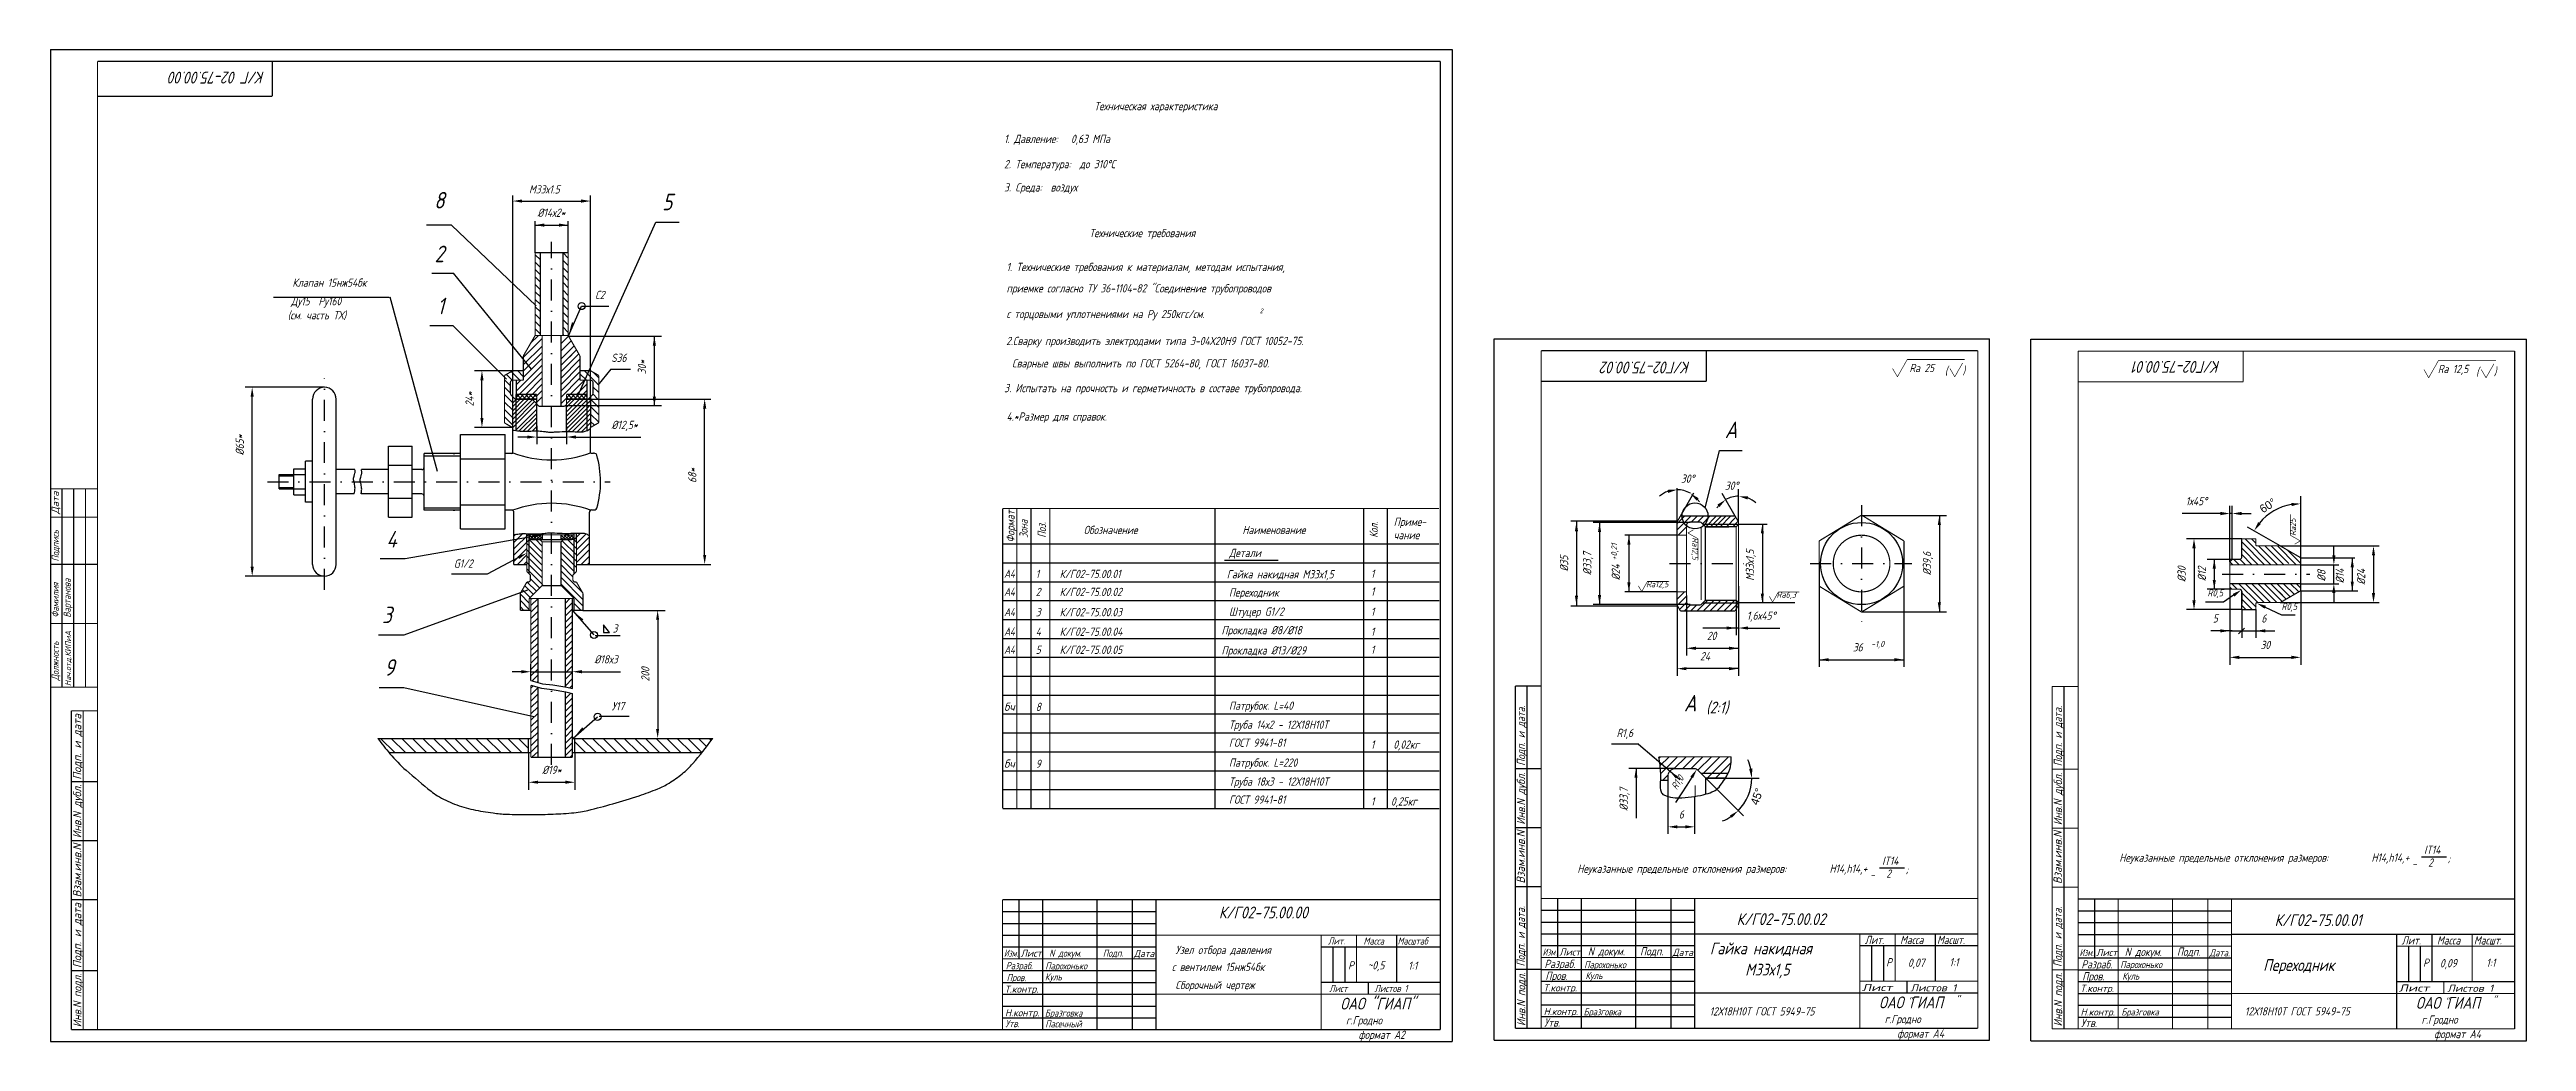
# Model space of a CAD drawing. Extents: x 10 to 1729, y 103 to 523.
# Drawn here: x 10 to 1060, y 103 to 523 of the extents above; entities that cross this region are included whole.
import ezdxf
from ezdxf.enums import TextEntityAlignment as Align

# ---------------------------------------------------------------- set-up
doc = ezdxf.new("R2010")
doc.units = 0
doc.header["$LTSCALE"] = 0.7
doc.header["$MEASUREMENT"] = 0
doc.linetypes.add('DASHDOT', pattern=[25.4, 12.7, -6.35, 0, -6.35])
doc.layers.get('0').update_dxf_attribs({"linetype": 'CONTINUOUS'})
doc.layers.get('DEFPOINTS').update_dxf_attribs({"linetype": 'CONTINUOUS'})
doc.styles.add('ROMANC', font='romanc', dxfattribs={"width": 0.8, "oblique": 15, "height": 3.5})
doc.dimstyles.get("Standard").update_dxf_attribs({"dimtxt": 0.18, "dimasz": 0.18, "dimexe": 0.18, "dimexo": 0.0625, "dimgap": 0.09, "dimtad": 0, "dimtih": 1, "dimtoh": 1, "dimdec": 4, "dimzin": 0, "dimtxsty": 'STANDARD', "dimcen": 0.09, "dimazin": 3, "dimtfac": 1, "dimtdec": 4, "dimtofl": 0, "dimtmove": 0, "dimatfit": 3, "dimtolj": 1, "dimtzin": 0})

msp = doc.modelspace()

# ---------------------------------------------------------------- texts
at = {"style": 'ROMANC', "oblique": 15}
for s, height, rotation, width, p in [('К/Г 02-75.00.00', 5, 180, 0.8, (101.14299, 513.43)), ('К/Г02-75.00.02', 5, 180, 0.8, (705.30799, 390.69123)), ('К/Г02-75.00.01', 5, 180, 0.8, (929.86799, 390.92123)), ('Подпись', 3, 90, 0.8, (13.92116, 306.03705)), ('Зона', 3.5, 90, 0.75, (424.485, 315.96306)), ('Поз.', 3.5, 90, 0.75, (432.215, 316.08306)), ('Кол.', 3.5, 90, 0.75, (572.855, 316.08306)), ('Фамилия', 3, 90, 0.8, (13.92116, 282.25857)), ('Вартанова', 3, 90, 0.8, (18.94816, 282.25857)), ('Должность', 3, 90, 0.8, (13.92116, 255.63157)), ('Нач.отд.КИПиА', 2.5, 90, 0.8, (19.08816, 253.26757)), ('Подп. и дата.', 3.5, 90, 0.8, (635.27636, 219.5034)), ('Подп. и дата.', 3.5, 90, 0.8, (862.78336, 219.3064)), ('Подп. и дата.', 3.5, 90, 0.8, (635.17826, 134.54322)), ('Подп. и дата.', 3.5, 90, 0.8, (862.68526, 134.34622))]:
    msp.add_text(s, height=height, rotation=rotation, dxfattribs=dict(at, width=width)).set_placement(p)
for s, height, width, p in [('Техническая характеристика', 3.5, 0.8, (452.697, 497.104)), ('1. Давление:   0,63 МПа', 3.5, 0.8, (414.49228, 483.24332)), ('2. Температура:  до 310%%DС', 3.5, 0.8, (414.49228, 472.54032)), ('3. Среда:  воздух', 3.5, 0.8, (414.49228, 462.69732)), ('Технические требования', 3.5, 0.8, (450.604, 443.361)), ('1. Технические требования к материалам, методам испытания, ', 3.5, 0.8, (415.51328, 428.99932)), ('приемке согласно ТУ 36-1104-82 "Соединение трубопроводов', 3.5, 0.8, (415.51328, 419.95032)), ('с торцовыми уплотнениями на Ру 250кгс/см.', 3.5, 0.8, (415.51328, 409.07232)), ('2   ', 2, 0.8, (522.80199, 411.16904)), ('2.Сварку производить электродами типа Э-04Х20Н9 ГОСТ 10052-75.', 3.5, 0.8, (415.352, 397.668)), ('  Сварные швы выполнить по ГОСТ 5264-80, ГОСТ 16037-80.', 3.5, 0.8, (414.151, 388.185)), ('(', 3.5, 0.8, (813.15459, 385.05621)), (')', 3.5, 0.8, (820.64895, 385.19008)), ('(', 3.5, 0.8, (1038.28959, 384.65921)), (')', 3.5, 0.8, (1045.78395, 384.79308)), ('3. Испытать на прочность и герметичность в составе трубопровода.', 3.5, 0.8, (414.53628, 377.70132)), ('4.*Размер для справок.', 3.5, 0.8, (415.51328, 365.67132)), ('Обозначение  ', 3.5, 0.8, (448.245, 317.63306)), ('Наименование  ', 3.5, 0.8, (515.465, 317.63306)), ('Приме-  ', 3.5, 0.8, (579.585, 321.08306)), ('чание  ', 3.5, 0.8, (579.585, 315.45306)), ('Детали', 3.5, 0.8, (509.85701, 307.901)), ('2   ', 3.5, 0.8, (427.875, 291.40104)), ('1   ', 3.5, 0.8, (427.875, 299.02604)), ('К/Г02-75.00.01', 3.5, 0.8, (438.025, 299.02604)), ('К/Г02-75.00.02', 3.5, 0.8, (438.025, 291.40104)), ('Гайка накидная М33х1,5', 3.5, 0.8, (508.84701, 298.885)), ('Переходник', 3.5, 0.8, (509.75801, 291.155)), ('1', 3.5, 0.8, (569.905, 299.10723)), ('1', 3.5, 0.8, (569.905, 291.58223)), ('3   ', 3.5, 0.8, (427.875, 282.82204)), ('К/Г02-75.00.03', 3.5, 0.8, (438.025, 282.82204)), ('Штуцер G1/2', 3.5, 0.8, (509.75801, 283.076)), ('1', 3.5, 0.8, (569.905, 283.02623)), ('3', 3.5, 0.8, (248.582, 275.926)), ('4   ', 3.5, 0.8, (427.875, 274.54704)), ('К/Г02-75.00.04', 3.5, 0.8, (438.025, 274.54704)), ('Прокладка %%C8/%%C18', 3.5, 0.8, (506.60601, 275.194)), ('1', 3.5, 0.8, (569.905, 274.57523)), ('5   ', 3.5, 0.8, (427.875, 266.89204)), ('К/Г02-75.00.05', 3.5, 0.8, (438.025, 266.89204)), ('Прокладка %%C13/%%C29', 3.5, 0.8, (506.60601, 266.636)), ('1', 3.5, 0.8, (569.905, 266.92023)), ('8   ', 3.5, 0.8, (427.875, 242.72404)), ('Патрубок. L=40', 3.5, 0.8, (509.75801, 243.219)), ('ГОСТ 9941-81', 3.5, 0.8, (509.75801, 227.541)), ('Труба 14х2 - 12Х18Н10Т', 3.5, 0.8, (509.75801, 235.189)), ('9   ', 3.5, 0.8, (427.875, 218.63404)), ('Патрубок. L=220', 3.5, 0.8, (509.75801, 219.129)), ('1', 3.5, 0.8, (569.905, 226.77023)), ('0,02кг', 3.5, 0.8, (579.451, 226.77023)), ('Труба 18х3 - 12Х18Н10Т', 3.5, 0.8, (509.75801, 211.099)), ('ГОСТ 9941-81', 3.5, 0.8, (509.75801, 203.451)), ('1', 3.5, 0.8, (569.905, 202.68023)), ('0,25кг', 3.5, 0.8, (578.415, 202.68023)), ('IT14', 3.5, 0.8, (786.56037, 177.53557)), ('Неуказанные предельные отклонения размеров:', 3.5, 0.8, (887.06608, 178.86202)), ('H14,h14,+', 3.5, 0.8, (993.94837, 178.91144)), ('IT14', 3.5, 0.8, (1016.22237, 182.21457)), ('2', 3.5, 0.8, (1017.97091, 176.79774)), (';', 3.5, 0.8, (1026.18907, 178.5451)), ('Неуказанные предельные отклонения размеров:', 3.5, 0.8, (657.40408, 174.18302)), ('H14,h14,+', 3.5, 0.8, (764.28637, 174.23244)), ('-', 3.5, 0.8, (781.45431, 171.59299)), ('2', 3.5, 0.8, (788.30891, 172.11874)), (';', 3.5, 0.8, (796.52707, 173.8661)), ('-', 3.5, 0.8, (1011.11631, 176.27199)), ('К/Г02-75.00.02', 5, 0.8, (724.90769, 152.07717)), ('Лит.', 3.5, 0.8, (779.19755, 144.03488)), ('Масса', 3.5, 0.8, (794.16886, 144.03488)), ('Масшт.', 3.5, 0.8, (809.82069, 144.03488)), ('К/Г02-75.00.01', 5, 0.8, (952.87669, 151.68017)), ('Лит.', 3.5, 0.8, (1006.70455, 143.83788)), ('Масса', 3.5, 0.8, (1021.67586, 143.83788)), ('Масшт.', 3.5, 0.8, (1037.32769, 143.83788)), ('N докум.', 3, 0.8, (433.60996, 138.68041)), ('Подп.', 3, 0.8, (456.34619, 138.68041)), (' Узел отбора давления', 3.5, 0.8, (485.2483, 139.7907)), ('Лит.', 3, 0.8, (551.75775, 143.82742)), ('Р', 3.5, 0.8, (560.2387, 133.2578)), ('Масса', 3, 0.8, (566.79775, 143.82742)), ('~0,5', 3.5, 0.8, (568.52587, 133.28678)), ('Масштаб', 3, 0.75, (581.25775, 143.82742)), ('1:1', 3.5, 0.8, (585.7184, 133.13335)), ('Разраб.', 3.5, 0.8, (643.46758, 133.88435)), ('Парохонько', 3, 0.8, (660.29976, 133.7924)), ('N докум.', 3.5, 0.8, (661.87899, 139.19412)), ('Подп.', 3.5, 0.8, (683.98982, 139.25558)), ('Гайка накидная', 5, 0.8, (713.59271, 139.68843)), ('Р', 3.5, 0.8, (788.26215, 134.57581)), ('0,07', 3.5, 0.8, (797.50845, 134.37581)), ('1:1', 3.5, 0.8, (815.05099, 134.57581)), ('Разраб.', 3.5, 0.8, (870.97458, 133.68735)), ('Парохонько', 3, 0.8, (887.45876, 133.8754)), ('N докум.', 3.5, 0.8, (889.38599, 138.99712)), ('Подп.', 3.5, 0.8, (911.49682, 139.05858)), ('Переходник', 5, 0.8, (948.04271, 132.64343)), ('Р', 3.5, 0.8, (1015.76915, 134.37881)), ('0,09', 3.5, 0.8, (1022.94545, 134.17881)), ('1:1', 3.5, 0.8, (1042.55799, 134.37881)), ('Разраб.', 3, 0.8, (415.19855, 133.37064)), ('Пров.', 3, 0.8, (415.56925, 128.30782)), ('Куль', 3, 0.8, (431.78444, 128.60828)), ('Парохонько', 3, 0.8, (431.93772, 133.27869)), ('  с вентилем 15нж54бк', 3.5, 0.8, (481.8623, 132.5837)), (' Сборочный чертеж', 3.5, 0.8, (485.2453, 124.9317)), ('Лист', 3, 0.8, (552.25622, 123.71196)), ('Листов 1', 3, 0.8, (571.42775, 123.71196)), ('Пров.', 3.5, 0.8, (643.83828, 128.82154)), ('Куль', 3, 0.8, (660.84638, 129.17809)), ('М33х1,5', 5, 0.8, (728.53671, 130.70243)), ('Пров.', 3.5, 0.8, (871.34528, 128.62454)), ('Куль', 3, 0.8, (888.35338, 128.98109)), ('Бразговка', 3, 0.8, (431.78444, 113.30828)), ('ОАО "ГИАП"', 5, 0.8, (556.99391, 116.31357)), ('Бразговка', 3, 0.8, (660.05347, 113.82199)), ('12Х18Н10Т ГОСТ 5949-75', 3.5, 0.8, (713.4395, 113.77442)), ('ОАО ГИАП', 5, 0.8, (785.26294, 116.82729)), ('"', 3.5, 0.8, (797.2885, 117.46944)), ('"', 3.5, 0.8, (817.58789, 118.34382)), ('Бразговка', 3, 0.8, (887.95047, 113.78499)), ('12Х18Н10Т ГОСТ 5949-75', 3.5, 0.8, (940.26577, 113.79757)), ('ОАО ГИАП', 5, 0.8, (1012.76994, 116.63029)), ('"', 3.5, 0.8, (1024.7955, 117.27244)), ('"', 3.5, 0.8, (1045.09489, 118.14682)), ('Утв.', 3, 0.8, (415.07498, 108.83052)), ('Пасечный', 3, 0.8, (431.91172, 108.72907)), ('г.Гродно', 3.5, 0.8, (559.36319, 109.99975)), ('формат А2', 3.5, 0.8, (564.69664, 103.86017)), ('Утв.', 3.5, 0.8, (643.34401, 109.06423)), ('г.Гродно', 3.5, 0.8, (787.63222, 110.51346)), ('формат А4', 3.5, 0.8, (792.96567, 104.37388)), ('Утв.', 3.5, 0.8, (870.85101, 108.86723)), ('г.Гродно', 3.5, 0.8, (1015.13922, 110.31646)), ('формат А4', 3.5, 0.8, (1020.47267, 104.17688))]:
    msp.add_text(s, height=height, dxfattribs=dict(at, width=width)).set_placement(p)
at = {"color": 0, "linetype": 'BYBLOCK', "style": 'ROMANC', "oblique": 15, "width": 0.8}
for s, height, p in [('8', 7, (175.158, 455.504)), ('М33х1.5', 3.5, (219.666, 461.856)), ('%%C14х2*', 3.5, (222.6341, 451.971)), ('5', 7, (271.752, 454.772)), ('2', 7, (175.158, 432.769)), ('Клапан 15нж54бк', 3.5, (128.601, 422.359)), (' С2', 3.5, (242.25909, 417.155)), ('(см. часть ТХ)', 3.5, (123.274, 408.578)), ('Ду15  Ру160 ', 3.5, (123.876, 414.495)), ('1', 7, (175.692, 410.705)), ('S36', 3.5, (251.238, 390.522)), ('Ra 25', 3.5, (803.35859, 386.205)), ('Ra 12,5', 3.5, (1028.49359, 385.808)), ('%%C12,5*', 3.5, (253.6481, 362.132)), ('А', 7, (722.512, 358.293)), ('30%%D', 3.5, (704.167, 339.366)), ('30%%d', 3.5, (722.771, 336.389)), ('4', 7, (154.914, 311.946)), ('G1/2', 3.5, (185.32276, 303.411)), ('Ra12,5', 2.5, (691.26859, 295.135)), ('R0,5', 3, (927.72959, 291.228)), ('3', 7, (152.976, 279.939)), ('1,6х45%%D', 3.5, (735.30097, 281.347)), ('Ra6,3', 2.5, (745.97259, 290.688)), ('5', 3.5, (927.72959, 280.16)), ('6', 3.5, (948.32594, 280.16)), ('R0,5', 3, (959.09659, 285.482)), ('20', 3.5, (714.305, 272.783)), ('9', 7, (153.969, 257.652)), ('%%C18х3', 3.5, (245.79509, 262.85)), ('24', 3.5, (711.544, 264.159)), ('36', 3.5, (776.221, 267.936)), ('-1,0', 2.5, (784.69231, 269.854)), ('У17', 3.5, (250.87309, 243.027)), ('А', 7, (705.211, 242.547)), ('(2:1)', 5, (716.671, 241.705)), ('R1,6', 3.5, (677.5215, 231.687)), ('6', 3.5, (701.4485, 197.176)), ('К/Г02-75.00.00', 5, (524.33851, 154.90979))]:
    msp.add_text(s, height=height, dxfattribs=at).set_placement(p, align=Align.CENTER)
for s, height, rotation, p in [('30*', 3.5, 90, (262.783, 388.305)), ('24*', 3.5, 90, (189.721, 374.8)), ('%%C65*', 3.5, 90, (92.359, 355.357)), ('68*', 3.5, 90, (284.102, 342.438)), ('Ra12,5', 2.5, 270, (706.097, 311.50241)), ('Ra25', 2.5, 90, (961.951, 320.54959)), ('%%C35', 3.5, 90, (653.541, 305.158)), ('%%C33,7', 3.5, 90, (663.327, 305.158)), ('+0,21', 2.5, 90, (674.276, 310.10131)), ('%%C24', 3.5, 90, (675.464, 301.46425)), ('М33х1,5', 3.5, 90, (732.311, 304.43876)), ('%%C39,6', 3.5, 90, (807.318, 305.158)), ('%%C12', 3.5, 90, (923.815, 300.75957)), ('%%C8', 3.5, 90, (974.481, 300.02109)), ('%%C14', 3.5, 90, (982.294, 299.89425)), ('%%C24', 3.5, 90, (991.282, 299.51)), ('%%C33,7', 3.5, 90, (678.775, 205.32098)), ('R1,0', 3, 57.50612957, (701.12658, 211.68746))]:
    msp.add_text(s, height=height, rotation=rotation, dxfattribs=at).set_placement(p, align=Align.CENTER)
at = {"style": 'ROMANC', "oblique": 15}
for s, height, width, p, p2 in [('Дата', 3, 0.719602, (13.92116, 326.13845), (13.92116, 335.69887)), ('Формат', 3.5, 0.613172, (418.93541, 314.03173), (418.93541, 327.62371)), ('Подп. и дата', 3.5, 0.704587, (23.4329, 213.61482), (23.4329, 241.44599)), ('Инв.N дубл.', 3.5, 0.712374, (23.4329, 188.876), (23.4329, 211.55325)), ('Инв.N дубл.', 3.5, 0.696626, (635.27636, 194.55548), (635.27636, 216.73141)), ('Инв.N дубл.', 3.5, 0.696626, (862.78336, 194.35848), (862.78336, 216.53441)), ('Взам.инв.N', 3.5, 0.776513, (635.17826, 169.66094), (635.17826, 192.0504)), ('Взам.инв.N', 3.5, 0.776513, (862.68526, 169.46394), (862.68526, 191.8534)), ('Взам.инв.N', 3.5, 0.786494, (23.4329, 163.79359), (23.4329, 186.47084)), ('Подп. и дата', 3.5, 0.695888, (23.4329, 133.90085), (23.4329, 161.38843)), ('Инв.N подл.', 3.5, 0.704992, (23.49436, 108.81844), (23.49436, 131.49569)), ('Инв.N подл.', 3.5, 0.704992, (635.35339, 109.33216), (635.35339, 132.00941)), ('Инв.N подл.', 3.5, 0.704992, (862.86039, 109.13516), (862.86039, 131.81241))]:
    msp.add_text(s, height=height, rotation=90, dxfattribs=dict(at, width=width)).set_placement(p, p2, align=Align.FIT)
for s, height, width, p, p2 in [('А4', 3.5, 0.695385, (414.495, 299.14604), (419.015, 299.14604)), ('А4', 3.5, 0.695385, (414.495, 291.45304), (419.015, 291.45304)), ('А4', 3.5, 0.695385, (414.495, 282.87404), (419.015, 282.87404)), ('А4', 3.5, 0.695385, (414.495, 274.59904), (419.015, 274.59904)), ('А4', 3.5, 0.695385, (414.495, 266.94404), (419.015, 266.94404)), ('бч', 3.5, 0.713684, (414.495, 242.77604), (419.015, 242.77604)), ('бч', 3.5, 0.713684, (414.495, 218.68604), (419.015, 218.68604)), ('Изм.', 3, 0.642754, (414.42727, 138.65091), (420.3957, 138.65091)), ('Лист', 3, 0.693042, (421.49398, 138.65637), (430.40452, 138.65637)), ('Дата', 3, 0.651393, (469.48604, 138.5018), (478.14026, 138.5018)), ('Изм.', 3, 0.642754, (642.6963, 139.16462), (648.66473, 139.16462)), ('Лист', 3, 0.693042, (649.76301, 139.17008), (658.67355, 139.17008)), ('Дата', 3, 0.651393, (697.75507, 139.01551), (706.40929, 139.01551)), ('Изм.', 3, 0.642754, (870.2033, 138.96762), (876.17173, 138.96762)), ('Лист', 3, 0.693042, (877.27001, 138.97308), (886.18055, 138.97308)), ('Дата.', 3, 0.611915, (925.26207, 138.81851), (933.91629, 138.81851)), ('Т.контр.', 3, 0.698235, (414.74944, 123.46542), (429.01338, 123.46542)), ('Т.контр.', 3, 0.698235, (643.01847, 123.97913), (657.28241, 123.97913)), ('Лист', 3, 1.011317, (777.97503, 124.11728), (790.97768, 124.11728)), ('Листов 1', 3, 0.875179, (798.5448, 124.01078), (818.04878, 124.01078)), ('Т.контр.', 3, 0.698235, (870.52547, 123.78213), (884.78941, 123.78213)), ('Лист', 3, 1.011317, (1005.48203, 123.92028), (1018.48468, 123.92028)), ('Листов 1', 3, 0.875179, (1026.0518, 123.81378), (1045.55578, 123.81378)), ('Н.контр.', 3, 0.686802, (414.87795, 113.44887), (429.39889, 113.44887)), ('Н.контр.', 3, 0.686802, (643.14698, 113.96258), (657.66793, 113.96258)), ('Н.контр.', 3, 0.686802, (870.65398, 113.76558), (885.17493, 113.76558))]:
    msp.add_text(s, height=height, dxfattribs=dict(at, width=width)).set_placement(p, p2, align=Align.FIT)

# ---------------------------------------------------------------- blocks, each defined once
blk = doc.blocks.new('*D15')
at = {"color": 0, "linetype": 'BYBLOCK'}
for p, q in [((236, 249.7), (270.8, 249.7)), ((267.7, 245.7), (267.7, 199.5)), ((231.6, 195.5), (270.8, 195.5))]:
    blk.add_line(p, q, dxfattribs=at)
for points in [[(267, 245.7), (268.3, 245.7), (267.7, 249.7)], [(267, 199.5), (268.3, 199.5), (267.7, 195.5)]]:
    blk.add_solid(points, dxfattribs=at)
at = {"layer": 'DEFPOINTS', "color": 0, "linetype": 'BYBLOCK'}
for p in [(236, 249.7), (231.6, 195.5), (267.7, 195.5)]:
    blk.add_point(p, dxfattribs=at)
at = {"color": 0, "linetype": 'BYBLOCK', "style": 'ROMANC', "oblique": 15, "width": 0.8}
blk.add_text('200', height=3.5, rotation=90, dxfattribs=at).set_placement((264.2, 222.6), align=Align.CENTER)
blk = doc.blocks.new('*D14')
at = {"color": 0, "linetype": 'BYBLOCK'}
for p, q in [((213, 189.5), (213, 173.7)), ((232.6, 189.5), (232.6, 173.7)), ((217, 176.9), (228.6, 176.9))]:
    blk.add_line(p, q, dxfattribs=at)
for points in [[(217, 177.6), (217, 176.3), (213, 176.9)], [(228.6, 177.6), (228.6, 176.3), (232.6, 176.9)]]:
    blk.add_solid(points, dxfattribs=at)
at = {"layer": 'DEFPOINTS', "color": 0, "linetype": 'BYBLOCK'}
for p in [(213, 189.5), (232.6, 189.5), (232.6, 176.9)]:
    blk.add_point(p, dxfattribs=at)
at = {"color": 0, "linetype": 'BYBLOCK', "style": 'ROMANC', "oblique": 15, "width": 0.8}
blk.add_text('%%C19*', height=3.5, dxfattribs=at).set_placement((222.8, 180.4), align=Align.CENTER)
blk = doc.blocks.new('*X13')
at = {"color": 0}
for p, q in [((214, 251.7), (217, 254.7)), ((214, 254.4), (214.3, 254.7)), ((214, 249), (217, 252)), ((228.6, 252.8), (230.5, 254.7)), ((228.6, 250.1), (231.6, 253.1)), ((214, 246.3), (217, 249.3)), ((214, 243.6), (217, 246.6)), ((214, 240.9), (217, 243.9)), ((228.6, 247.4), (231.6, 250.4)), ((228.6, 244.7), (231.6, 247.7)), ((228.6, 242), (231.6, 245)), ((228.6, 239.3), (231.6, 242.3)), ((214, 238.2), (217, 241.2)), ((214, 235.5), (217, 238.5)), ((214, 232.8), (217, 235.8)), ((214, 230.1), (217, 233.1)), ((228.6, 236.6), (231.6, 239.6)), ((228.6, 234), (231.6, 237)), ((228.6, 231.3), (231.6, 234.3)), ((228.6, 228.6), (231.6, 231.6)), ((214, 227.4), (217, 230.4)), ((214, 224.7), (217, 227.7)), ((214, 222), (217, 225)), ((214.5, 219.9), (217, 222.4)), ((228.6, 225.9), (231.6, 228.9)), ((228.6, 223.2), (231.6, 226.2)), ((228.6, 220.5), (231.6, 223.5)), ((228.6, 217.8), (231.6, 220.8)), ((214, 216.7), (215, 217.7)), ((214, 214), (217, 217)), ((214, 211.3), (217, 214.3)), ((214, 208.6), (217, 211.6)), ((216.6, 219.3), (217, 219.7)), ((228.6, 215.1), (228.7, 215.2)), ((228.6, 212.4), (230.9, 214.7)), ((228.6, 209.7), (231.6, 212.7)), ((228.6, 207), (231.6, 210)), ((230.4, 216.9), (231.6, 218.1)), ((214, 205.9), (217, 208.9)), ((214, 203.2), (217, 206.2)), ((214, 200.5), (217, 203.5)), ((214, 197.8), (217, 200.8)), ((228.6, 204.3), (231.6, 207.3)), ((228.6, 201.6), (231.6, 204.6)), ((228.6, 198.9), (231.6, 201.9)), ((214, 195.1), (217, 198.1)), ((214, 192.4), (217, 195.4)), ((214, 189.7), (217, 192.7)), ((214.4, 187.5), (217, 190)), ((228.6, 196.2), (231.6, 199.2)), ((228.6, 193.5), (231.6, 196.5)), ((228.6, 190.8), (231.6, 193.8)), ((228.6, 188.2), (231.6, 191.2)), ((230.6, 187.5), (231.6, 188.5))]:
    blk.add_line(p, q, dxfattribs=at)
blk = doc.blocks.new('*X0')
at = {"color": 0}
for p, q in [((1677.8, 643.3), (1678.3, 643.8)), ((1677.8, 641.5), (1679.8, 643.5)), ((1679.8, 640.7), (1677.8, 642.7)), ((1677.8, 639.7), (1679.8, 641.7)), ((1679.8, 638.9), (1677.8, 640.9)), ((1679.8, 642.5), (1678.5, 643.8)), ((1677.8, 637.9), (1679.8, 639.9)), ((1679.8, 637.1), (1677.8, 639.1)), ((1677.8, 636.1), (1679.8, 638.1)), ((1679.8, 635.3), (1677.8, 637.3)), ((1678.2, 635.1), (1677.8, 635.5)), ((1678.6, 635.1), (1679.8, 636.3)), ((1677.8, 621.7), (1678.6, 622.5)), ((1677.8, 619.9), (1679.8, 621.9)), ((1679.8, 619.1), (1677.8, 621.1)), ((1677.8, 618.1), (1679.8, 620.1)), ((1679.8, 617.3), (1677.8, 619.3)), ((1679.8, 620.9), (1678.3, 622.5)), ((1677.8, 616.4), (1679.8, 618.4)), ((1679.8, 615.5), (1677.8, 617.5)), ((1677.8, 614.6), (1679.8, 616.6)), ((1679.8, 613.8), (1677.8, 615.7)), ((1678, 613.8), (1677.8, 613.9)), ((1678.8, 613.8), (1679.8, 614.8))]:
    blk.add_line(p, q, dxfattribs=at)
blk = doc.blocks.new('*X16')
at = {"color": 0}
for p, q in [((218, 398.1), (215.8, 400.3)), ((229.8, 398.9), (227.6, 401.1)), ((218, 394.9), (215.8, 397.1)), ((218, 391.8), (215.8, 394)), ((218, 388.7), (215.8, 390.9)), ((229.8, 395.7), (227.6, 397.9)), ((229.8, 392.6), (227.6, 394.8)), ((229.8, 389.4), (227.6, 391.6)), ((229.8, 386.3), (227.6, 388.5)), ((218, 385.5), (215.8, 387.7)), ((218, 382.4), (215.8, 384.6)), ((218, 379.2), (215.8, 381.4)), ((218, 376.1), (215.8, 378.3)), ((229.8, 383.1), (227.6, 385.3)), ((229.8, 380), (227.6, 382.2)), ((229.8, 376.9), (227.6, 379.1)), ((218, 372.9), (215.8, 375.1)), ((218, 369.8), (215.8, 372)), ((218, 366.7), (215.8, 368.9)), ((229.8, 373.7), (227.6, 375.9)), ((229.8, 370.6), (227.6, 372.8)), ((229.8, 367.4), (227.6, 369.6)), ((227.9, 366.1), (227.6, 366.5))]:
    blk.add_line(p, q, dxfattribs=at)
blk = doc.blocks.new('*D23')
at = {"color": 0}
for p, q in [((711.8, 214.3), (727.8, 198.3)), ((720.1, 214.3), (734.5, 214.3))]:
    blk.add_line(p, q, dxfattribs=at)
for start, end in [(11.7662, 23.5325), (315, 0), (291.4675, 303.2338)]:
    blk.add_arc((711.8, 214.3), 19.5, start, end, dxfattribs=at)
for points in [[(731.6, 218.4), (730.2, 218.2), (731.3, 214.3)], [(722.1, 198.5), (722.9, 197.5), (725.6, 200.5)]]:
    blk.add_solid(points, dxfattribs=at)
at = {"layer": 'DEFPOINTS', "color": 0}
for p in [(708.4, 217.7), (711.8, 214.3), (711.8, 214.3), (720.1, 214.3), (728.7, 204.6)]:
    blk.add_point(p, dxfattribs=at)
at = {"color": 0, "insert": (733.5, 206.5), "char_height": 3.5, "attachment_point": 5, "rotation": 70.243}
blk.add_mtext('\\A1;45%%D', dxfattribs=at)
blk = doc.blocks.new('*D5')
at = {"color": 0, "linetype": 'BYBLOCK'}
for p, q in [((1210.6, 1682.6), (1198.4, 1682.6)), ((1214.6, 1682.6), (1210.6, 1682.6)), ((1218.6, 1662.2), (1218.6, 1685.8)), ((1219.6, 1682.6), (1218.6, 1682.6)), ((1219.6, 1663.2), (1219.6, 1685.8)), ((1223.6, 1682.6), (1227.6, 1682.6))]:
    blk.add_line(p, q, dxfattribs=at)
for points in [[(1214.6, 1683.3), (1214.6, 1681.9), (1218.6, 1682.6)], [(1223.6, 1683.3), (1223.6, 1681.9), (1219.6, 1682.6)]]:
    blk.add_solid(points, dxfattribs=at)
at = {"layer": 'DEFPOINTS', "color": 0, "linetype": 'BYBLOCK'}
for p in [(1218.6, 1682.6), (1218.6, 1662.2), (1219.6, 1663.2)]:
    blk.add_point(p, dxfattribs=at)
at = {"color": 0, "linetype": 'BYBLOCK', "style": 'ROMANC', "oblique": 15, "width": 0.8}
blk.add_text('1х45%%D', height=3.5, dxfattribs=at).set_placement((1204.4, 1686.1), align=Align.CENTER)
blk = doc.blocks.new('*D4')
at = {"color": 0, "linetype": 'BYBLOCK'}
for p, q in [((1223.6, 1671.9), (1200.2, 1671.9)), ((1203.4, 1667.9), (1203.4, 1645.9)), ((1223.6, 1641.9), (1200.2, 1641.9))]:
    blk.add_line(p, q, dxfattribs=at)
for points in [[(1202.7, 1667.9), (1204.1, 1667.9), (1203.4, 1671.9)], [(1202.7, 1645.9), (1204.1, 1645.9), (1203.4, 1641.9)]]:
    blk.add_solid(points, dxfattribs=at)
at = {"layer": 'DEFPOINTS', "color": 0, "linetype": 'BYBLOCK'}
for p in [(1223.6, 1671.9), (1203.4, 1641.9), (1223.6, 1641.9)]:
    blk.add_point(p, dxfattribs=at)
at = {"color": 0, "linetype": 'BYBLOCK', "style": 'ROMANC', "oblique": 15, "width": 0.8}
blk.add_text('%%C30', height=3.5, rotation=90, dxfattribs=at).set_placement((1199.9, 1656.9), align=Align.CENTER)
blk = doc.blocks.new('*D6')
at = {"color": 0, "linetype": 'BYBLOCK'}
for p, q in [((1218.6, 1651.3), (1218.6, 1618.5)), ((1248.6, 1649.9), (1248.6, 1618.5)), ((1222.6, 1621.7), (1244.6, 1621.7))]:
    blk.add_line(p, q, dxfattribs=at)
for points in [[(1222.6, 1622.4), (1222.6, 1621), (1218.6, 1621.7)], [(1244.6, 1622.4), (1244.6, 1621), (1248.6, 1621.7)]]:
    blk.add_solid(points, dxfattribs=at)
at = {"layer": 'DEFPOINTS', "color": 0, "linetype": 'BYBLOCK'}
for p in [(1218.6, 1651.3), (1248.6, 1649.9), (1248.6, 1621.7)]:
    blk.add_point(p, dxfattribs=at)
at = {"color": 0, "linetype": 'BYBLOCK', "style": 'ROMANC', "oblique": 15, "width": 0.8}
blk.add_text('30', height=3.5, dxfattribs=at).set_placement((1233.6, 1625.2), align=Align.CENTER)
blk = doc.blocks.new('*D25')
at = {"color": 0}
for p, q in [((964, 326.1), (964, 333.7)), ((955.3, 312.6), (941.4, 320.6))]:
    blk.add_line(p, q, dxfattribs=at)
blk.add_arc((964, 307.6), 22.9, 100.014, 139.986, dxfattribs=at)
for points in [[(960, 330.8), (960.1, 329.5), (964, 330.5)], [(947, 321.9), (945.9, 322.7), (944.2, 319)]]:
    blk.add_solid(points, dxfattribs=at)
at = {"layer": 'DEFPOINTS', "color": 0}
for p in [(956.2, 329.1), (964, 326.1), (955.3, 312.6), (963.9, 307.6), (964, 307.7)]:
    blk.add_point(p, dxfattribs=at)
at = {"color": 0, "insert": (950, 329.7), "char_height": 3.5, "attachment_point": 5, "rotation": 32.3482}
blk.add_mtext('\\A1;60%%D', dxfattribs=at)

# ---------------------------------------------------------------- dimensions: what is measured, and where the dimension line sits
for base, p1, p2, text, picture, middle, set_off in [((933.921, 326.345), (934.921, 306.934), (933.921, 305.934), '1х45%%D', '*D5', (919.76031, 329.845), (-284.673, -1356.261)), ((963.921, 265.441), (933.921, 295.08278), (963.921, 293.634), '30', '*D6', (948.921, 268.941), (-284.673, -1356.261)), ((232.563, 212.556), (212.963, 225.096), (232.563, 225.096), '%%C19*', '*D14', (222.763, 216.056), (0, 35.631))]:
    dim = msp.add_linear_dim(base=base, p1=p1, p2=p2, text=text, dimstyle='Standard')
    dim.commit()
    dim.dimension.update_dxf_attribs({"geometry": picture, "text_midpoint": middle, "insert": set_off})
for base, line1, line2, text, picture, middle in [((956.19243, 329.10462), ((964.03, 307.666), (964.03, 326.104)), ((963.921, 307.634), (955.26075, 312.634)), '60%%D', '*D25', (949.988, 329.742)), ((728.69013, 204.57886), ((708.37779, 217.74921), (711.792, 214.335)), ((711.792, 214.335), (720.14296, 214.335)), '45%%D', '*D23', (733.514, 206.533))]:
    dim = msp.add_angular_dim_2l(base=base, line1=line1, line2=line2, text=text, dimstyle='STANDARD', override={"dimtxt": 3.5, "dimasz": 4, "dimexe": 3.18, "dimexo": 0, "dimgap": 0.1, "dimtad": 1, "dimtih": 0, "dimtoh": 0, "dimdec": 3, "dimcen": 0, "dimtfac": 0.857143, "dimtdec": 3, "dimtofl": 1, "dimtmove": 2})
    dim.commit()
    dim.dimension.update_dxf_attribs({"geometry": picture, "text_midpoint": middle, "dimtype": 162})
for base, p1, p2, text, picture, middle, set_off in [((918.721, 285.634), (938.943, 315.634), (938.943, 285.634), '%%C30', '*D4', (915.221, 300.634), (-284.673, -1356.261)), ((267.654, 231.096), (236.013, 285.332), (231.563, 231.096), '200', '*D15', (264.154, 258.214), (0, 35.631))]:
    dim = msp.add_linear_dim(base=base, p1=p1, p2=p2, angle=90, text=text, dimstyle='Standard')
    dim.commit()
    dim.dimension.update_dxf_attribs({"geometry": picture, "text_midpoint": middle, "insert": set_off})

# ---------------------------------------------------------------- linework, layer by layer
for p, q in [((10.33248, 522.80271), (604.33248, 522.80271)), ((10.33248, 522.80271), (10.33248, 102.80271)), ((604.33248, 522.80271), (604.33248, 102.80271)), ((180.257, 448.379), (169.757, 448.379)), ((216.132, 414.277), (180.257, 448.379)), ((233.86, 376.129), (266.94338, 449.649)), ((266.94338, 449.649), (276.842, 449.649)), ((172.004, 428.069), (181.10602, 428.069)), ((214.164, 387.451), (181.10602, 428.069)), ((104.926, 417.921), (153.94736, 417.921)), ((154.133, 418.102), (174.215, 344.235)), ((229.88314, 401.61887), (235.46148, 414.17368)), ((235.395, 414.152), (246.925, 414.152)), ((171.139, 406.006), (180.95406, 406.006)), ((203.688, 383.258), (180.95406, 406.006)), ((229.88944, 401.51301), (269.245, 401.51301)), ((622.09803, 103.31642), (622.09803, 400.31642)), ((622.09803, 400.31642), (832.09803, 400.31642)), ((832.09803, 103.31642), (832.09803, 400.31642)), ((849.60503, 400.11942), (1059.60503, 400.11942)), ((849.60503, 103.11942), (849.60503, 400.11942)), ((1059.60503, 103.11942), (1059.60503, 400.11942)), ((247.901, 387.512), (242.372, 380.731)), ((247.829, 387.535), (256.229, 387.535)), ((121.475, 304.815), (121.475, 374.785)), ((131.475, 304.815), (131.475, 374.785)), ((207.842, 374.716), (206.355, 373.228)), ((207.763, 374.8), (207.513, 374.55)), ((216.463, 372.8), (214.463, 374.8)), ((229.063, 372.8), (231.063, 374.8)), ((237.763, 374.8), (238.013, 374.55)), ((184.121, 359.8), (203.121, 359.8)), ((184.121, 319.8), (184.121, 359.8)), ((203.121, 319.8), (203.121, 359.8)), ((118.475, 331.13), (118.475, 348.47)), ((121.475, 348.47), (118.475, 348.47)), ((153.689, 324.8), (153.689, 354.8)), ((163.689, 324.8), (163.689, 354.8)), ((168.689, 327.8), (168.689, 351.8)), ((184.121, 351.8), (168.689, 351.8)), ((168.689, 350.79078), (184.121, 350.79078)), ((181.083, 351.8), (181.783, 351.8)), ((184.121, 349.51), (203.121, 349.51)), ((205.763, 351.8), (203.121, 351.8)), ((239.763, 351.85478), (240.529, 351.85478)), ((711.586, 328.65), (717.692, 353.059)), ((717.692, 352.984), (727.288, 352.984)), ((107.335, 342.8), (118.475, 342.8)), ((107.335, 336.8), (107.335, 342.8)), ((107.335, 342.3), (113.475, 342.3)), ((107.335, 337.3), (113.475, 337.3)), ((107.335, 336.8), (118.475, 336.8)), ((113.475, 334.3), (113.475, 345.3)), ((113.475, 345.3), (118.475, 345.3)), ((139.42191, 344.93), (131.475, 344.93)), ((153.689, 344.93), (142.14525, 344.93)), ((167.689, 344.93), (163.689, 344.93)), ((113.475, 334.3), (118.475, 334.3)), ((121.475, 331.13), (118.475, 331.13)), ((139.07352, 334.67), (131.475, 334.67)), ((153.689, 334.67), (142.00884, 334.67)), ((167.689, 334.67), (163.689, 334.67)), ((168.689, 328.80922), (184.121, 328.80922)), ((184.121, 327.8), (168.689, 327.8)), ((181.083, 327.8), (181.783, 327.8)), ((184.121, 330.09), (203.121, 330.09)), ((205.763, 327.8), (203.121, 327.8)), ((206.763, 304.8), (206.763, 326.8)), ((238.763, 304.8), (238.763, 326.86422)), ((239.763, 327.86422), (240.529, 327.86422)), ((964.03, 307.666), (964.03, 326.104)), ((219.09399, 317.332), (160.62119, 307.092)), ((184.121, 319.8), (203.121, 319.8)), ((212.263, 314.332), (212.263, 317.81585)), ((213.263, 300.832), (213.263, 317.44286)), ((214.17859, 315.332), (231.15955, 315.332)), ((232.263, 300.832), (232.263, 317.67237)), ((233.263, 314.332), (233.263, 318.0533)), ((710.643, 321.766), (721.618, 321.766)), ((710.643, 321.766), (713.549, 321.766)), ((711.643, 320.766), (721.618, 320.766)), ((721.618, 321.766), (725.712, 321.766)), ((160.752, 307.092), (150.136, 307.092)), ((208.68097, 307.68756), (195.46, 300.66)), ((413.895, 305.45306), (598.795, 305.45306)), ((507.93001, 306.629), (530.70001, 306.629)), ((212.504, 293.915), (160.13, 274.838)), ((195.46, 300.66), (180.311, 300.66)), ((413.895, 297.45306), (598.795, 297.45306)), ((231.59655, 285.21296), (240.69655, 274.92066)), ((413.895, 289.45306), (598.795, 289.45306)), ((710.643, 288.59), (719.209, 288.59)), ((710.643, 288.59), (721.618, 288.59)), ((710.643, 288.59), (713.549, 288.59)), ((711.643, 289.59), (721.618, 289.59)), ((721.618, 288.59), (725.278, 288.59)), ((931.269, 288.8), (923.537, 288.8)), ((935.50584, 291.74039), (931.269, 288.8)), ((948.88631, 286.67141), (955.79425, 283.401)), ((955.765, 283.401), (961.617, 283.401)), ((160.13, 274.838), (149.361, 274.838)), ((241.203, 274.625), (251.836, 274.625)), ((247.317, 275.926), (244.786, 279.177)), ((244.786, 279.177), (244.786, 275.926)), ((244.786, 275.926), (247.317, 275.926)), ((413.895, 281.45306), (598.795, 281.45306)), ((413.895, 273.45306), (598.795, 273.45306)), ((940.105, 277.729), (937.61, 275.414)), ((413.895, 265.45306), (598.795, 265.45306)), ((160.131, 252.509), (149.631, 252.509)), ((215.257, 240.267), (160.131, 252.509)), ((413.895, 257.45306), (598.795, 257.45306)), ((413.895, 249.45306), (598.795, 249.45306)), ((413.895, 241.45306), (598.795, 241.45306)), ((149.15654, 231.096), (213.963, 231.096)), ((231.563, 231.096), (291.02355, 231.096)), ((231.94904, 231.15755), (242.24134, 240.25755)), ((242.852, 240.598), (255.578, 240.598)), ((413.895, 233.45306), (598.795, 233.45306)), ((153.83835, 225.096), (213.963, 225.096)), ((231.563, 225.096), (286.43297, 225.096)), ((413.895, 225.45306), (598.795, 225.45306)), ((683.404, 228.639), (671.892, 228.639)), ((709.792, 216.335), (721.2684, 216.335)), ((709.792, 216.335), (721.2684, 216.335)), ((711.792, 214.335), (720.14296, 214.335)), ((1015.17324, 180.99141), (1025.66451, 180.99141)), ((785.51124, 176.31241), (796.00251, 176.31241)), ((553.829, 142.80271), (553.829, 127.80271)), ((558.829, 142.80271), (558.829, 127.80271)), ((782.09803, 143.31642), (782.09803, 128.31642)), ((787.09803, 143.31642), (787.09803, 128.31642)), ((1009.60503, 143.11942), (1009.60503, 128.11942)), ((1014.60503, 143.11942), (1014.60503, 128.11942)), ((10.33248, 102.80271), (604.33248, 102.80271)), ((622.09803, 103.31642), (832.09803, 103.31642)), ((849.60503, 103.11942), (1059.60503, 103.11942))]:
    msp.add_line(p, q)
at = {"color": 0, "linetype": 'BYBLOCK'}
for p, q in [((206.263, 373.104), (206.263, 461.025)), ((210.263, 458.656), (235.263, 458.656)), ((239.263, 373.104), (239.263, 461.025)), ((215.763, 436.8), (215.763, 450.178)), ((215.763, 448.471), (229.763, 448.471)), ((229.763, 436.8), (229.763, 450.178)), ((266.283, 372.018), (266.283, 401.51301)), ((126.475, 379.785), (92.859, 379.785)), ((208.36485, 386.8), (190.041, 386.8)), ((193.221, 366.8), (193.221, 382.8)), ((95.859, 303.815), (95.859, 375.785)), ((228.31422, 372.018), (269.283, 372.018)), ((238.763, 374.8), (290.161, 374.8)), ((287.602, 308.8), (287.602, 370.8)), ((206.263, 362.8), (190.041, 362.8)), ((212.463, 358.725), (208.463, 358.725)), ((216.463, 363.515), (216.463, 355.725)), ((216.463, 358.725), (229.063, 358.725)), ((229.063, 363.26559), (229.063, 355.725)), ((233.063, 358.725), (260.609, 358.725)), ((699.643, 322.766), (699.643, 337.06914)), ((725.712, 322.766), (725.712, 336.68444)), ((701.08638, 325.266), (706.79457, 335.15289)), ((724.26862, 325.266), (718.75278, 334.81972)), ((777.853, 325.546), (813.818, 325.546)), ((810.818, 325.546), (810.818, 284.753)), ((699.643, 323.062), (654.63, 323.062)), ((657.041, 323.062), (657.041, 287.076)), ((705.243, 322.48), (664.074, 322.48)), ((666.827, 322.48), (666.827, 287.78)), ((699.643, 317.151), (677.532, 317.151)), ((679.259, 317.151), (679.259, 293.205)), ((725.712, 321.766), (737.863, 321.766)), ((735.811, 321.766), (735.811, 288.602)), ((238.763, 304.8), (290.161, 304.8)), ((759.93, 305.158), (759.93, 261.436)), ((795.775, 305.158), (795.775, 261.436)), ((934.921, 306.934), (924.315, 306.934)), ((927.315, 306.934), (927.315, 294.334)), ((955.26075, 312.634), (997.154, 312.634)), ((963.921, 307.634), (982.896, 307.634)), ((963.921, 304.634), (980.079, 304.634)), ((977.981, 308.634), (977.981, 312.634)), ((977.981, 296.634), (977.981, 304.634)), ((979.249, 307.634), (986.941, 307.634)), ((985.794, 307.634), (985.794, 293.634)), ((994.782, 308.634), (994.782, 292.634)), ((126.475, 299.815), (92.859, 299.815)), ((725.712, 295.59), (725.712, 266.283)), ((934.66978, 294.334), (924.315, 294.334)), ((933.921, 295.08278), (933.921, 273.66)), ((963.921, 296.634), (980.079, 296.634)), ((699.643, 287.076), (654.63, 287.076)), ((705.243, 287.78), (664.074, 287.78)), ((699.643, 293.205), (677.532, 293.205)), ((699.643, 287.78), (699.643, 257.659)), ((703.643, 291.59), (703.643, 266.283)), ((724.712, 289.59), (724.712, 274.847)), ((725.712, 288.59), (725.712, 274.847)), ((725.975, 288.602), (749.637, 288.602)), ((777.853, 284.753), (813.818, 284.753)), ((938.943, 293.334), (938.943, 288.25417)), ((938.943, 285.634), (938.943, 273.66)), ((938.943, 285.53555), (938.943, 273.66)), ((944.943, 285.634), (944.943, 273.66)), ((955.26075, 288.634), (997.154, 288.634)), ((963.921, 293.634), (988.179, 293.634)), ((977.981, 292.634), (977.981, 288.634)), ((725.712, 277.847), (710.643, 277.847)), ((725.712, 277.847), (724.712, 277.847)), ((725.712, 282.162), (725.712, 257.659)), ((729.712, 277.847), (743.263, 277.847)), ((929.921, 276.66), (925.921, 276.66)), ((934.943, 276.66), (930.943, 276.66)), ((933.921, 276.66), (938.943, 276.66)), ((938.943, 276.66), (944.943, 276.66)), ((942.943, 276.66), (946.943, 276.66)), ((946.943, 276.66), (949.40219, 276.66)), ((948.943, 276.66), (952.943, 276.66)), ((213.963, 255.694), (213.963, 262.53)), ((231.563, 252.22251), (231.563, 262.53)), ((707.643, 269.283), (725.712, 269.283)), ((759.93, 264.436), (795.775, 264.436)), ((209.963, 259.35), (205.963, 259.35)), ((213.963, 259.35), (231.563, 259.35)), ((235.563, 259.35), (239.563, 259.35)), ((239.563, 259.35), (251.92719, 259.35)), ((725.712, 260.659), (703.643, 260.659)), ((689.93217, 222.85005), (683.25474, 228.53633)), ((700.78411, 213.6089), (689.93217, 222.85005)), ((698.992, 218.335), (679.275, 218.335)), ((682.275, 218.335), (682.275, 198.4954)), ((682.275, 218.335), (682.275, 206.4954)), ((699.60108, 214.61633), (698.992, 215.135)), ((703.74032, 211.27431), (699.0527, 203.91449)), ((705.88915, 214.6481), (703.74032, 211.27431)), ((695.792, 206.4954), (695.792, 190.676)), ((707.105, 206.533), (707.105, 190.676)), ((682.275, 198.4954), (682.275, 197.285)), ((699.792, 193.676), (703.105, 193.676))]:
    msp.add_line(p, q, dxfattribs=at)
at = {"linetype": 'DASHDOT'}
for p, q in [((222.763, 219.901), (222.763, 441.41)), ((126.475, 294.099), (126.475, 383.72)), ((102.306, 339.8), (247.61, 339.8)), ((777.853, 329.827), (777.853, 278.533)), ((696.483, 305.158), (728.181, 305.158)), ((756.037, 305.158), (799.14, 305.158)), ((930.634, 300.634), (967.854, 300.634))]:
    msp.add_line(p, q, dxfattribs=at)
at = {"color": 0}
for p, q in [((218.763, 400.47194), (210.763, 392.47194)), ((217.14894, 401.732), (213.86977, 398.45283)), ((229.88944, 401.51301), (226.763, 398.38657)), ((231.04394, 399.51335), (226.763, 395.23242)), ((218.763, 389.19731), (207.763, 378.19731)), ((218.763, 397.27954), (210.763, 389.27954)), ((218.763, 394.58546), (210.763, 386.58546)), ((218.67161, 391.8), (210.763, 383.89139)), ((232.29694, 397.34309), (226.763, 391.80916)), ((233.28304, 395.63512), (226.763, 389.11508)), ((234.26914, 393.92714), (226.763, 386.421)), ((234.763, 391.72693), (226.763, 383.72693)), ((234.763, 389.03285), (226.763, 381.03285)), ((232.35546, 394.70754), (230.263, 392.61508)), ((205.263, 380.47258), (202.763, 382.97258)), ((205.26908, 377.32341), (202.763, 379.82949)), ((206.09319, 382.78548), (203.61024, 385.26843)), ((209.22176, 382.8), (205.60288, 386.41888)), ((209.67161, 382.8), (207.763, 380.89139)), ((210.763, 384.40185), (208.36485, 386.8)), ((218.763, 386.50323), (209.05977, 376.8)), ((218.763, 383.80916), (211.75384, 376.8)), ((218.763, 381.11508), (214.44792, 376.8)), ((218.763, 378.421), (216.463, 376.121)), ((234.763, 386.33877), (226.763, 378.33877)), ((234.763, 383.6447), (226.763, 375.6447)), ((236.763, 382.95062), (230.61238, 376.8)), ((237.763, 381.25654), (233.30646, 376.8)), ((237.50957, 382.8), (234.763, 385.54657)), ((237.763, 378.56246), (236.00054, 376.8)), ((242.763, 380.68966), (236.763, 386.68966)), ((242.763, 377.54657), (240.263, 380.04657)), ((242.763, 383.83275), (240.52349, 386.07225)), ((206.263, 373.1864), (202.763, 376.6864)), ((206.263, 370.04331), (202.763, 373.54331)), ((206.263, 366.90022), (202.763, 370.40022)), ((211.1695, 374.8), (206.263, 369.8935)), ((212.96555, 374.8), (206.263, 368.09745)), ((209.37345, 374.8), (206.263, 371.68955)), ((214.6123, 374.6507), (206.263, 366.3014)), ((215.51033, 373.75267), (206.263, 364.50535)), ((216.40835, 372.85465), (206.263, 362.7093)), ((216.463, 370.5914), (207.38581, 361.51421)), ((216.463, 368.7574), (208.99898, 361.29338)), ((218.763, 375.72693), (216.463, 373.42693)), ((229.063, 375.25062), (226.763, 372.95062)), ((234.51817, 374.8), (229.063, 369.34483)), ((232.51564, 374.8), (229.063, 371.34736)), ((236.31422, 374.8), (229.063, 367.54878)), ((238.11027, 374.8), (229.063, 365.75273)), ((239.263, 374.15668), (229.063, 363.95668)), ((239.263, 372.36063), (229.063, 362.16063)), ((239.263, 370.56458), (229.78719, 361.08877)), ((239.263, 368.73758), (231.56395, 361.03853)), ((238.763, 368.26853), (238.69398, 368.19951)), ((242.763, 371.26039), (239.263, 374.76039)), ((242.763, 368.1173), (239.263, 371.6173)), ((242.763, 364.97421), (239.263, 368.47421)), ((242.36648, 374.8), (240.18797, 376.97851)), ((242.763, 374.40348), (242.36648, 374.8)), ((206.263, 363.75713), (202.763, 367.25713)), ((216.463, 366.9804), (210.67655, 361.19395)), ((216.463, 365.2034), (212.47316, 361.21356)), ((216.463, 363.2544), (214.49315, 361.28455)), ((239.263, 366.60458), (233.6218, 360.96338)), ((239.263, 364.77758), (235.438, 360.95257)), ((240.86767, 363.72645), (239.263, 365.33112)), ((210.53137, 317.83064), (206.763, 314.06226)), ((213.18709, 317.79227), (206.763, 311.36818)), ((207.54075, 317.53409), (206.763, 316.75634)), ((213.263, 315.17411), (206.763, 308.67411)), ((215.17501, 315.332), (213.311, 317.19601)), ((213.82797, 315.332), (213.311, 315.84897)), ((218.763, 309.88406), (213.42496, 315.2221)), ((215.59665, 317.332), (213.59665, 315.332)), ((216.52205, 315.332), (214.52205, 317.332)), ((216.94369, 317.332), (214.94369, 315.332)), ((217.86908, 315.332), (215.86908, 317.332)), ((218.763, 312.57814), (216.00914, 315.332)), ((218.29073, 317.332), (216.29073, 315.332)), ((218.795, 315.75312), (217.21612, 317.332)), ((218.63776, 316.332), (217.63776, 315.332)), ((228.64539, 315.332), (226.64539, 317.332)), ((227.29835, 315.332), (226.735, 315.89535)), ((229.06703, 317.332), (227.06703, 315.332)), ((229.99243, 315.332), (227.99243, 317.332)), ((230.41407, 317.332), (228.41407, 315.332)), ((231.33947, 315.332), (229.33947, 317.332)), ((233.263, 311.54852), (229.47952, 315.332)), ((231.76111, 317.332), (229.76111, 315.332)), ((232.263, 315.75551), (230.68651, 317.332)), ((232.10815, 316.332), (231.10815, 315.332)), ((235.02199, 318.07456), (232.16039, 315.21296)), ((237.36576, 317.72425), (233.263, 313.62149)), ((238.763, 316.42742), (233.263, 310.92742)), ((699.643, 322.07511), (702.83389, 325.266)), ((699.643, 319.38103), (705.52797, 325.266)), ((700.11405, 317.158), (703.643, 320.68695)), ((705.72205, 322.766), (708.22205, 325.266)), ((708.41612, 322.766), (710.91612, 325.266)), ((710.3766, 322.0324), (713.6102, 325.266)), ((711.80428, 320.766), (716.30428, 325.266)), ((713.79228, 320.766), (718.29228, 325.266)), ((715.78028, 320.766), (720.28028, 325.266)), ((717.87328, 320.766), (722.37328, 325.266)), ((720.56735, 320.766), (724.56098, 324.75963)), ((723.26143, 320.766), (725.54708, 323.05165)), ((951.34031, 304.634), (940.34031, 315.634)), ((944.943, 313.72539), (943.03439, 315.634)), ((212.263, 311.48003), (206.763, 305.98003)), ((212.263, 308.78595), (208.27705, 304.8)), ((212.263, 306.09188), (210.97112, 304.8)), ((218.763, 307.18998), (212.263, 313.68998)), ((218.763, 304.49591), (212.263, 310.99591)), ((218.763, 301.80183), (212.263, 308.30183)), ((218.763, 299.10775), (212.263, 305.60775)), ((233.263, 306.16037), (226.763, 312.66037)), ((233.263, 303.46629), (226.763, 309.96629)), ((232.263, 301.77221), (226.763, 307.27221)), ((231.763, 299.57814), (226.763, 304.57814)), ((233.263, 308.85445), (227.27422, 314.84322)), ((238.763, 313.73334), (233.263, 308.23334)), ((238.763, 311.03926), (233.263, 305.53926)), ((238.763, 308.34519), (235.21781, 304.8)), ((238.763, 305.65111), (237.91189, 304.8)), ((935.17585, 304.634), (933.921, 305.88885)), ((937.86993, 304.634), (935.56993, 306.934)), ((940.564, 304.634), (938.264, 306.934)), ((948.64623, 304.634), (938.943, 314.33723)), ((945.95216, 304.634), (938.943, 311.64316)), ((943.25808, 304.634), (938.943, 308.94908)), ((953.943, 304.72539), (946.03439, 312.634)), ((956.72846, 304.634), (948.72846, 312.634)), ((958.943, 305.11354), (951.42254, 312.634)), ((962.05015, 304.634), (954.05015, 312.634)), ((963.921, 305.25216), (958.28552, 310.88765)), ((213.66568, 290.73468), (210.36163, 294.03874)), ((215.01272, 292.08172), (211.34773, 295.74671)), ((218.763, 296.41368), (212.263, 302.91368)), ((216.35976, 293.42876), (212.45652, 297.332)), ((217.7068, 294.7758), (213.763, 298.7196)), ((235.92393, 292.72313), (226.763, 301.88406)), ((236.013, 289.93998), (226.763, 299.18998)), ((236.013, 287.24591), (226.763, 296.49591)), ((936.98346, 294.334), (934.68346, 296.634)), ((945.7877, 288.634), (937.7877, 296.634)), ((948.48177, 288.634), (940.48177, 296.634)), ((951.17585, 288.634), (943.17585, 296.634)), ((953.86993, 288.634), (945.86993, 296.634)), ((956.08698, 289.11102), (948.564, 296.634)), ((957.79495, 290.09713), (951.25808, 296.634)), ((959.50293, 291.08323), (953.95216, 296.634)), ((961.25663, 292.09573), (956.71836, 296.634)), ((963.0982, 293.15895), (959.62315, 296.634)), ((963.921, 294.82517), (962.11217, 296.634)), ((213.263, 288.44329), (209.513, 292.19329)), ((213.263, 285.74922), (209.513, 289.49922)), ((210.98614, 285.332), (209.513, 286.80514)), ((235.23283, 285.332), (232.263, 288.30183)), ((232.53875, 285.332), (232.263, 285.60775)), ((699.643, 290.04057), (702.76043, 293.158)), ((699.73213, 287.43562), (703.643, 291.34649)), ((700.71823, 285.72765), (703.71288, 288.7223)), ((702.77466, 285.09), (705.27466, 287.59)), ((705.46874, 285.09), (707.96874, 287.59)), ((708.16282, 285.09), (712.66282, 289.59)), ((710.85689, 285.09), (715.35689, 289.59)), ((713.66389, 285.09), (718.16389, 289.59)), ((716.70389, 285.09), (721.20389, 289.59)), ((719.61997, 285.09), (724.11997, 289.59)), ((722.31405, 285.09), (725.712, 288.48795)), ((945.09362, 286.634), (938.943, 292.78462)), ((943.39954, 285.634), (938.943, 290.09054)), ((940.70546, 285.634), (938.943, 287.39646)), ((957.79495, 290.09713), (954.75808, 293.134)), ((156.27486, 225.096), (150.27486, 231.096)), ((160.76499, 225.096), (154.76499, 231.096)), ((165.25512, 225.096), (159.25512, 231.096)), ((169.74524, 225.096), (163.74524, 231.096)), ((174.23537, 225.096), (168.23537, 231.096)), ((178.7255, 225.096), (172.7255, 231.096)), ((183.21563, 225.096), (177.21563, 231.096)), ((187.70576, 225.096), (181.70576, 231.096)), ((192.19589, 225.096), (186.19589, 231.096)), ((196.68601, 225.096), (190.68601, 231.096)), ((201.17614, 225.096), (195.17614, 231.096)), ((205.66627, 225.096), (199.66627, 231.096)), ((210.1564, 225.096), (204.1564, 231.096)), ((212.963, 226.77953), (208.64653, 231.096)), ((241.58729, 225.096), (235.58729, 231.096)), ((246.07742, 225.096), (240.07742, 231.096)), ((250.56755, 225.096), (244.56755, 231.096)), ((255.05768, 225.096), (249.05768, 231.096)), ((259.54781, 225.096), (253.54781, 231.096)), ((264.03793, 225.096), (258.03793, 231.096)), ((268.52806, 225.096), (262.52806, 231.096)), ((273.01819, 225.096), (267.01819, 231.096)), ((277.50832, 225.096), (271.50832, 231.096)), ((281.99845, 225.096), (275.99845, 231.096)), ((286.45774, 225.12683), (280.48857, 231.096)), ((288.43515, 227.63955), (284.9787, 231.096)), ((290.36693, 230.1979), (289.46883, 231.096)), ((237.09717, 225.096), (232.563, 229.63017)), ((691.96368, 222.6199), (692.67879, 223.335)), ((692.3797, 219.44381), (696.27089, 223.335)), ((695.03373, 218.50573), (699.86299, 223.335)), ((698.4551, 218.335), (703.4551, 223.335)), ((702.0472, 218.335), (707.0472, 223.335)), ((705.6393, 218.335), (710.6393, 223.335)), ((708.5117, 217.6153), (714.2314, 223.335)), ((710.82351, 216.335), (717.82351, 223.335)), ((712.41561, 214.335), (721.41561, 223.335)), ((716.00771, 214.335), (722.54268, 220.86997)), ((692.61665, 216.08866), (694.86299, 218.335)), ((693.4551, 213.335), (695.84727, 215.72717))]:
    msp.add_line(p, q, dxfattribs=at)
at = {"linetype": 'CONTINUOUS'}
for p, q in [((207.763, 361.45826), (207.763, 376.801)), ((207.763, 374.8), (216.463, 374.8)), ((216.463, 361.338), (216.463, 374.8)), ((229.063, 374.8), (238.763, 374.8)), ((229.063, 374.8), (238.763, 374.8)), ((229.063, 361.08859), (229.063, 372.018)), ((237.763, 361.48344), (237.763, 374.598)), ((206.1059, 362.8), (206.263, 362.8)), ((206.263, 351.93397), (206.263, 362.7093)), ((239.263, 351.98876), (239.263, 362.8)), ((153.689, 354.8), (163.689, 354.8)), ((153.689, 346.8), (163.689, 346.8)), ((153.689, 332.8), (163.689, 332.8)), ((153.689, 324.8), (163.689, 324.8)), ((206.763, 304.8), (212.263, 304.8)), ((233.263, 304.8), (238.763, 304.8)), ((212.963, 225.096), (212.963, 231.096)), ((232.563, 225.096), (232.563, 231.096)), ((413.895, 217.45306), (598.795, 217.45306)), ((413.895, 209.45306), (598.795, 209.45306)), ((413.829, 157.80271), (478.829, 157.80271)), ((642.09803, 158.31642), (707.09803, 158.31642)), ((869.60503, 158.11942), (934.60503, 158.11942)), ((413.829, 152.80271), (478.829, 152.80271)), ((413.829, 147.80271), (478.829, 147.80271)), ((642.09803, 153.31642), (707.09803, 153.31642)), ((642.09803, 148.31642), (707.09803, 148.31642)), ((869.60503, 153.11942), (934.60503, 153.11942)), ((869.60503, 148.11942), (934.60503, 148.11942)), ((413.829, 132.80271), (478.829, 132.80271)), ((413.829, 127.80271), (478.829, 127.80271)), ((642.09803, 133.31642), (707.09803, 133.31642)), ((642.09803, 128.31642), (707.09803, 128.31642)), ((869.60503, 133.11942), (934.60503, 133.11942)), ((869.60503, 128.11942), (934.60503, 128.11942)), ((413.829, 122.80271), (478.829, 122.80271)), ((413.829, 117.80271), (478.829, 117.80271)), ((642.09803, 123.31642), (707.09803, 123.31642)), ((642.09803, 118.31642), (707.09803, 118.31642)), ((869.60503, 123.11942), (934.60503, 123.11942)), ((869.60503, 118.11942), (934.60503, 118.11942)), ((413.829, 112.80271), (478.829, 112.80271)), ((642.09803, 113.31642), (707.09803, 113.31642)), ((869.60503, 113.11942), (934.60503, 113.11942))]:
    msp.add_line(p, q, dxfattribs=at)
for points, const_width in [([(30.33248, 517.80271), (599.33248, 517.80271)], 0.5), ([(30.33248, 517.80271), (30.33248, 107.80271)], 0.5), ([(104.41699, 503.002), (104.41699, 518.002)], 0.5), ([(599.33248, 517.80271), (599.33248, 107.80271)], 0.5), ([(104.31299, 503.002), (30.13648, 503.002)], 0.5), ([(215.763, 401.732), (210.763, 393.07175)], 0.5), ([(229.763, 401.732), (234.763, 393.07175)], 0.5), ([(642.09803, 108.31642), (642.09803, 395.31642)], 0.5), ([(642.09803, 395.31642), (827.09803, 395.31642)], 0.5), ([(712.07898, 382.31642), (712.07898, 395.31642)], 0.5), ([(793.04273, 384.22843), (797.20828, 391.568)], 0.25), ([(797.20828, 391.568), (821.569, 391.568)], 0.3), ([(817.33973, 384.22843), (820.67895, 390.11203)], 0.25), ([(827.09803, 108.31642), (827.09803, 395.31642)], 0.5), ([(869.60503, 395.11942), (1054.60503, 395.11942)], 0.5), ([(869.60503, 108.11942), (869.60503, 395.11942)], 0.5), ([(939.58598, 382.11942), (939.58598, 395.11942)], 0.5), ([(1018.17773, 383.83143), (1022.34328, 391.171)], 0.25), ([(1022.34328, 391.171), (1046.704, 391.171)], 0.3), ([(1042.47473, 383.83143), (1045.81395, 389.71503)], 0.25), ([(1054.60503, 108.11942), (1054.60503, 395.11942)], 0.5), ([(206.263, 386.8), (202.763, 384.77927)], 0.5), ([(239.263, 386.8), (242.763, 384.77927)], 0.5), ([(642.07898, 382.31642), (712.07898, 382.31642)], 0.5), ([(791.0091, 387.72843), (793.04273, 384.22843)], 0.25), ([(815.3061, 387.72843), (817.33973, 384.22843)], 0.25), ([(869.58598, 382.11942), (939.58598, 382.11942)], 0.5), ([(1016.1441, 387.33143), (1018.17773, 383.83143)], 0.25), ([(1040.4411, 387.33143), (1042.47473, 383.83143)], 0.25), ([(205.73163, 376.33137), (207.763, 374.3)], 0.5), ([(216.463, 372.732), (217.463, 371.732)], 0.5), ([(229.063, 372.48078), (228.31422, 371.732)], 0.5), ([(239.79437, 376.33137), (238.013, 374.55)], 0.5), ([(206.263, 362.7093), (202.763, 364.73002)], 0.5), ([(239.263, 362.8), (242.763, 364.82073)], 0.5), ([(10.239, 336.80271), (30.239, 336.80271)], 0.5), ([(15.239, 252.80271), (15.239, 336.80271)], 0.5), ([(20.239, 252.80271), (20.239, 336.80271)], 0.5), ([(25.239, 252.80271), (25.239, 336.80271)], 0.5), ([(413.845, 328.45306), (598.795, 328.45306)], 0.5), ([(413.845, 328.45306), (598.795, 328.45306)], 0.5), ([(413.895, 201.45306), (413.895, 328.45306)], 0.5), ([(419.895, 201.45306), (419.895, 328.45306)], 0.5), ([(425.895, 201.45306), (425.895, 328.45306)], 0.5), ([(433.895, 201.45306), (433.895, 328.45306)], 0.5), ([(503.895, 201.45306), (503.895, 328.45306)], 0.5), ([(566.895, 201.45306), (566.895, 328.45306)], 0.5), ([(576.895, 201.45306), (576.895, 328.45306)], 0.5), ([(699.643, 322.766), (701.08638, 325.266)], 0.5), ([(701.08638, 325.266), (721.618, 325.266)], 0.5), ([(721.618, 325.266), (724.26862, 325.266)], 0.5), ([(725.712, 322.766), (724.26862, 325.266)], 0.5), ([(759.853, 314.71198), (777.853, 325.68499)], 0.5), ([(777.853, 325.68499), (795.853, 314.71198)], 0.5), ([(959.533, 317.15999), (959.533, 326.03258)], 0.3), ([(10.239, 324.80271), (30.239, 324.80271)], 0.5), ([(212.36799, 314.30474), (213.55159, 315.332)], 0.5), ([(213.263, 317.332), (232.263, 317.332)], 0.5), ([(213.311, 315.332), (213.311, 317.332)], 0.5), ([(213.311, 315.332), (232.01955, 315.332)], 0.5), ([(218.763, 314.332), (217.763, 315.332)], 0.5), ([(218.795, 315.332), (218.795, 317.332)], 0.5), ([(226.735, 315.332), (226.735, 317.332)], 0.5), ([(226.763, 314.332), (227.763, 315.332)], 0.5), ([(233.24512, 314.29609), (232.01955, 315.332)], 0.5), ([(232.264, 315.332), (232.264, 317.332)], 0.5), ([(232.266, 315.332), (232.266, 316.332)], 0.5), ([(699.643, 322.766), (699.643, 305.158)], 0.5), ([(699.643, 317.151), (703.643, 317.151)], 0.5), ([(703.643, 321.166), (703.643, 305.158)], 0.5), ([(706.68, 319.48664), (704.26643, 318.08427)], 0.25), ([(704.26643, 318.08427), (708.515, 315.67301)], 0.25), ([(705.243, 322.766), (709.22879, 322.766)], 0.5), ([(708.515, 315.67301), (708.515, 306.80042)], 0.3), ([(709.88, 320.746), (709.88, 289.701)], 0.5), ([(709.93589, 322.47311), (711.643, 320.766)], 0.5), ([(711.643, 320.766), (724.712, 320.766)], 0.5), ([(711.643, 320.766), (711.643, 305.158)], 0.5), ([(721.618, 320.766), (724.712, 320.766)], 0.5), ([(725.712, 321.766), (724.712, 320.766)], 0.5), ([(724.712, 320.766), (724.712, 305.158)], 0.5), ([(725.712, 322.766), (725.712, 305.158)], 0.5), ([(759.853, 314.71198), (759.853, 295.60402)], 0.5), ([(795.853, 314.71198), (795.853, 295.60402)], 0.5), ([(963.78157, 314.74873), (959.533, 317.15999)], 0.25), ([(10.239, 304.80271), (30.239, 304.80271)], 0.5), ([(212.263, 301.832), (212.263, 314.343)], 0.5), ([(218.763, 314.332), (222.753, 314.332)], 0.5), ([(226.763, 314.332), (222.773, 314.332)], 0.5), ([(233.263, 301.832), (233.263, 314.286)], 0.5), ([(413.895, 313.45306), (598.795, 313.45306)], 0.5), ([(699.643, 305.158), (699.643, 287.59)], 0.5), ([(703.643, 313.658), (703.643, 296.658)], 0.5), ([(703.643, 305.158), (703.643, 289.19)], 0.5), ([(711.643, 305.158), (711.643, 289.388)], 0.5), ([(724.712, 305.158), (724.712, 289.59)], 0.5), ([(725.712, 305.158), (725.712, 287.59)], 0.5), ([(934.921, 306.934), (933.921, 305.934)], 0.5), ([(963.921, 307.634), (955.26075, 312.634)], 0.5), ([(961.368, 313.34636), (963.78157, 314.74873)], 0.25), ([(212.263, 297.332), (209.513, 292.56886)], 0.5), ([(213.61655, 300.47845), (212.263, 301.832)], 0.5), ([(212.263, 297.332), (212.763, 297.332)], 0.5), ([(213.263, 290.332), (219.16061, 296.22961)], 0.5), ([(218.763, 295.832), (226.844, 295.832)], 0.5), ([(232.263, 290.332), (226.763, 295.832)], 0.5), ([(231.90945, 300.47845), (233.263, 301.832)], 0.5), ([(232.763, 297.332), (233.263, 297.332)], 0.5), ([(233.263, 297.332), (236.013, 292.56886)], 0.5), ([(683.28436, 295.718), (684.68673, 293.30443)], 0.25), ([(684.68673, 293.30443), (687.09799, 297.553)], 0.25), ([(687.09799, 297.553), (695.97058, 297.553)], 0.3), ([(759.853, 295.60402), (777.853, 284.63101)], 0.5), ([(795.853, 295.60402), (777.853, 284.63101)], 0.5), ([(934.66978, 294.334), (933.921, 295.08278)], 0.5), ([(209.513, 285.332), (213.963, 285.332)], 0.5), ([(213.263, 290.332), (232.263, 290.332)], 0.5), ([(231.563, 285.332), (236.013, 285.332)], 0.5), ([(699.643, 293.205), (703.643, 293.205)], 0.5), ([(699.643, 287.59), (701.08638, 285.09)], 0.5), ([(701.08638, 285.09), (721.618, 285.09)], 0.5), ([(705.243, 287.59), (709.22879, 287.59)], 0.5), ([(709.93589, 287.88289), (711.643, 289.59)], 0.5), ([(711.643, 289.59), (724.712, 289.59)], 0.5), ([(721.618, 289.59), (724.712, 289.59)], 0.5), ([(721.618, 285.09), (724.26862, 285.09)], 0.5), ([(725.712, 287.59), (724.26862, 285.09)], 0.5), ([(725.712, 288.59), (724.712, 289.59)], 0.5), ([(738.76936, 291.271), (740.17173, 288.85743)], 0.25), ([(740.17173, 288.85743), (742.58299, 293.106)], 0.25), ([(742.58299, 293.106), (751.45558, 293.106)], 0.3), ([(963.921, 293.634), (955.26075, 288.634)], 0.5), ([(10.239, 279.80271), (30.239, 279.80271)], 0.5), ([(10.239, 252.80271), (30.239, 252.80271)], 0.5), ([(631.09803, 108.31642), (631.09803, 253.31642)], 0.5), ([(631.09803, 253.31642), (642.09803, 253.31642)], 0.5), ([(636.09803, 108.31642), (636.09803, 253.31642)], 0.5), ([(858.60503, 108.11942), (858.60503, 253.11942)], 0.5), ([(858.60503, 253.11942), (869.60503, 253.11942)], 0.5), ([(863.60503, 108.11942), (863.60503, 253.11942)], 0.5), ([(19.239, 107.80271), (19.239, 242.80271)], 0.5), ([(19.239, 242.80271), (30.239, 242.80271)], 0.5), ([(24.239, 107.80271), (24.239, 242.80271)], 0.5), ([(213.963, 223.096), (231.563, 223.096)], 0.6), ([(691.85143, 223.335), (722.64515, 223.335)], 0.5), ([(19.239, 212.80271), (30.239, 212.80271)], 0.5), ([(631.09803, 218.31642), (642.09803, 218.31642)], 0.5), ([(692.59001, 213.335), (695.792, 213.335)], 0.5), ([(695.792, 215.135), (695.792, 206.4954)], 0.5), ([(695.792, 213.335), (695.792, 206.4954)], 0.5), ([(698.992, 218.335), (706.96357, 218.335)], 0.5), ([(707.33, 211.27), (707.33, 206.56892)], 0.5), ([(708.37779, 217.74921), (711.792, 214.335)], 0.5), ([(711.792, 214.335), (720.14296, 214.335)], 0.5), ([(711.792, 214.335), (711.792, 207.53519)], 0.5), ([(858.60503, 218.11942), (869.60503, 218.11942)], 0.5), ([(631.09803, 193.31642), (642.09803, 193.31642)], 0.5), ([(858.60503, 193.11942), (869.60503, 193.11942)], 0.5), ([(19.239, 187.80271), (30.239, 187.80271)], 0.5), ([(631.09803, 168.31642), (642.09803, 168.31642)], 0.5), ([(858.60503, 168.11942), (869.60503, 168.11942)], 0.5), ([(19.239, 162.80271), (30.239, 162.80271)], 0.5), ([(413.829, 162.80271), (413.829, 107.80271)], 0.5), ([(420.829, 162.80271), (420.829, 137.80271)], 0.5), ([(430.829, 162.80271), (430.829, 107.80271)], 0.5), ([(453.829, 162.80271), (453.829, 107.80271)], 0.5), ([(468.829, 162.80271), (468.829, 107.80271)], 0.5), ([(478.829, 162.80271), (478.829, 107.80271)], 0.5), ([(642.09803, 163.31642), (642.09803, 108.31642)], 0.5), ([(649.09803, 163.31642), (649.09803, 138.31642)], 0.5), ([(659.09803, 163.31642), (659.09803, 108.31642)], 0.5), ([(682.09803, 163.31642), (682.09803, 108.31642)], 0.5), ([(697.09803, 163.31642), (697.09803, 108.31642)], 0.5), ([(707.09803, 163.31642), (707.09803, 108.31642)], 0.5), ([(869.60503, 163.11942), (869.60503, 108.11942)], 0.5), ([(876.60503, 163.11942), (876.60503, 138.11942)], 0.5), ([(886.60503, 163.11942), (886.60503, 108.11942)], 0.5), ([(909.60503, 163.11942), (909.60503, 108.11942)], 0.5), ([(924.60503, 163.11942), (924.60503, 108.11942)], 0.5), ([(934.60503, 163.11942), (934.60503, 108.11942)], 0.5), ([(548.829, 147.80271), (548.829, 107.80271)], 0.5), ([(563.829, 147.80271), (563.829, 127.80271)], 0.5), ([(580.829, 147.80271), (580.829, 127.80271)], 0.5), ([(777.09803, 148.31642), (777.09803, 108.31642)], 0.5), ([(792.09803, 148.31642), (792.09803, 128.31642)], 0.5), ([(809.09803, 148.31642), (809.09803, 128.31642)], 0.5), ([(1004.60503, 148.11942), (1004.60503, 108.11942)], 0.5), ([(1019.60503, 148.11942), (1019.60503, 128.11942)], 0.5), ([(1036.60503, 148.11942), (1036.60503, 128.11942)], 0.5), ([(19.239, 132.80271), (30.239, 132.80271)], 0.5), ([(568.829, 127.80271), (568.829, 122.80271)], 0.5), ([(631.09803, 133.31642), (642.09803, 133.31642)], 0.5), ([(797.09803, 128.31642), (797.09803, 123.31642)], 0.5), ([(858.60503, 133.11942), (869.60503, 133.11942)], 0.5), ([(1024.60503, 128.11942), (1024.60503, 123.11942)], 0.5), ([(478.829, 122.80271), (599.33248, 122.80271)], 0.5), ([(707.09803, 123.31642), (827.09803, 123.31642)], 0.5), ([(934.60503, 123.11942), (1054.60503, 123.11942)], 0.5), ([(19.239, 107.80271), (599.33248, 107.80271)], 0.5), ([(413.829, 107.80271), (599.33248, 107.80271)], 0.5), ([(631.09803, 108.31642), (827.09803, 108.31642)], 0.5), ([(642.09803, 108.31642), (827.09803, 108.31642)], 0.5), ([(858.60503, 108.11942), (1054.60503, 108.11942)], 0.5), ([(869.60503, 108.11942), (1054.60503, 108.11942)], 0.5)]:
    msp.add_lwpolyline(points, dxfattribs=dict(const_width=const_width))
at = {"linetype": 'CONTINUOUS', "const_width": 0.5}
for points in [[(215.763, 401.732), (215.763, 436.8)], [(217.963, 401.732), (217.963, 436.8)], [(227.563, 401.732), (227.563, 436.8)], [(229.763, 401.732), (229.763, 436.8)], [(215.763, 401.732), (229.763, 401.732)], [(218.763, 371.732), (218.763, 401.732)], [(226.763, 371.732), (226.763, 401.732)], [(210.763, 382.8), (210.763, 393.07175)], [(234.763, 382.8), (234.763, 393.07175)], [(202.763, 364.73002), (202.763, 384.77927)], [(205.263, 377.46274), (205.263, 381.8)], [(206.263, 386.8), (210.763, 386.8)], [(206.263, 382.8), (210.763, 382.8)], [(207.763, 374.8), (207.763, 382.8)], [(234.763, 386.8), (239.263, 386.8)], [(234.763, 382.8), (239.263, 382.8)], [(237.763, 374.8), (237.763, 382.8)], [(240.263, 377.46274), (240.263, 381.8)], [(242.763, 364.82073), (242.763, 384.77927)], [(206.263, 362.7093), (206.263, 375.8)], [(207.763, 376.8), (216.463, 376.8)], [(207.763, 374.8), (216.463, 374.8)], [(216.463, 372.732), (216.463, 376.8)], [(217.463, 371.732), (228.31422, 371.732)], [(229.063, 372.018), (229.063, 376.8)], [(229.063, 376.8), (237.763, 376.8)], [(229.063, 374.8), (237.763, 374.8)], [(239.263, 362.775), (239.263, 375.8)], [(938.943, 315.634), (938.943, 307.934)], [(938.943, 315.634), (944.943, 315.634)], [(944.943, 315.634), (944.943, 313.134)], [(218.763, 295.832), (218.763, 314.332)], [(226.763, 295.832), (226.763, 314.332)], [(933.921, 305.934), (933.921, 295.08278)], [(933.921, 304.634), (963.921, 304.634)], [(934.921, 306.934), (937.943, 306.934)], [(945.443, 312.634), (955.26075, 312.634)], [(963.921, 307.634), (963.921, 293.634)], [(213.763, 298.332), (213.763, 300.12489)], [(231.763, 298.332), (231.763, 300.12489)], [(933.921, 296.634), (963.921, 296.634)], [(934.66978, 294.334), (937.943, 294.334)], [(209.513, 285.332), (209.513, 292.56886)], [(213.263, 285.332), (213.263, 290.332)], [(213.963, 255.694), (213.963, 290.332)], [(216.963, 254.83773), (216.963, 290.332)], [(228.563, 252.92333), (228.563, 290.332)], [(231.563, 252.22251), (231.563, 290.332)], [(232.263, 285.332), (232.263, 290.332)], [(236.013, 285.332), (236.013, 292.56886)], [(938.943, 293.334), (938.943, 285.634)], [(938.943, 285.634), (944.943, 285.634)], [(944.943, 288.134), (944.943, 285.634)], [(945.443, 288.634), (955.26075, 288.634)], [(213.963, 223.096), (213.963, 253.61413)], [(216.963, 223.096), (216.963, 252.75786)], [(228.563, 223.096), (228.563, 250.89575)], [(231.563, 223.096), (231.563, 250.16106)], [(413.829, 162.80271), (599.33248, 162.80271)], [(642.09803, 163.31642), (827.09803, 163.31642)], [(869.60503, 163.11942), (1054.60503, 163.11942)], [(478.829, 147.80271), (599.33248, 147.80271)], [(707.09803, 148.31642), (827.09803, 148.31642)], [(934.60503, 148.11942), (1054.60503, 148.11942)], [(413.829, 142.80271), (478.829, 142.80271)], [(413.829, 137.80271), (478.829, 137.80271)], [(548.829, 142.80271), (599.33248, 142.80271)], [(642.09803, 143.31642), (707.09803, 143.31642)], [(642.09803, 138.31642), (707.09803, 138.31642)], [(777.09803, 143.31642), (827.09803, 143.31642)], [(869.60503, 143.11942), (934.60503, 143.11942)], [(869.60503, 138.11942), (934.60503, 138.11942)], [(1004.60503, 143.11942), (1054.60503, 143.11942)], [(548.829, 127.80271), (599.33248, 127.80271)], [(777.09803, 128.31642), (827.09803, 128.31642)], [(1004.60503, 128.11942), (1054.60503, 128.11942)]]:
    msp.add_lwpolyline(points, dxfattribs=at)
at = {"color": 0, "linetype": 'BYBLOCK', "const_width": 0.5}
msp.add_lwpolyline([(215.763, 436.8), (229.763, 436.8)], dxfattribs=at)
for points, format in [([(229.88314, 401.61887, 0, 1, 0), (231.82275, 407.19093, 1, 1, 0)], "xyseb"), ([(206.263, 361.69643, 0.0124350875), (209.00188, 361.29303, 0.0300364689), (210.615, 361.194, 0.0137980204), (214.96464, 361.30858, -0.0262260183), (217.255, 361.312, -0.0283104185), (219.95682, 361.02028, 0.0375646216), (221.998, 360.838, 0.018985559), (224.00716, 360.88622, -0.0089145016), (228.282, 361.075, -0.0193584917), (231.67762, 361.03286, 0.0161300355), (235.752, 360.956, 0.1033140175), (237.43376, 361.33082, 0.0251584406), (239.263, 362.2727)], "xyb"), ([(139.07352, 334.67, 0.0200439859), (139.32155, 335.76338, 0.0601259132), (139.429, 337.47, 0.0622987372), (138.99332, 339.84181, -0.1006061356), (138.835, 341.336, -0.0790780288), (139.06295, 342.2184, 0.0572917591), (139.429, 343.418, 0.0905840225), (139.43052, 344.88349, 0.0017231599), (139.42191, 344.93)], "xyb"), ([(142.00884, 334.67, 0.0118222882), (142.14455, 335.31738, 0.0601259132), (142.252, 337.024, 0.0622987372), (141.81632, 339.39581, -0.1006061356), (141.658, 340.89, -0.0790780288), (141.88595, 341.7724, 0.0572917591), (142.252, 342.972, 0.0905840225), (142.25352, 344.43749, 0.0183757944), (142.14525, 344.93)], "xyb"), ([(206.763, 317.41262, -0.0101577511), (209.00188, 317.73197, -0.0300364689), (210.615, 317.831, -0.0137980204), (214.96464, 317.71642, 0.0262260183), (217.255, 317.713, 0.0283104185), (219.95682, 318.00472, -0.0375646216), (221.998, 318.187, -0.018985559), (224.00716, 318.13878, 0.0089145016), (228.282, 317.95, 0.0193584917), (231.67762, 317.99214, -0.0161300355), (235.752, 318.069, -0.1033140175), (237.43376, 317.69418, -0.0181469552), (238.763, 317.03316)], "xyb"), ([(231.59655, 285.21296, 0, 1, 0), (235.85817, 281.13268, 1, 1, 0)], "xyseb"), ([(149.15654, 231.096, 0.016357486), (154.22722, 224.62991, 0.0388085895), (161.109, 217.608, 0.0086223953), (171.64073, 208.72547, 0.0362976577), (174.325, 206.846, 0.042331352), (181.61984, 203.28911, 0.0418367569), (189.499, 200.977, 0.0162031299), (197.92528, 199.53573, 0.023923378), (203.694, 199.02, 0.0103320044), (213.0326, 198.82701, 0.0104181087), (222.294, 199.02, 0.0087574377), (231.1493, 199.54472, 0.0199403545), (235.02, 199.998, 0.0220926812), (238.16173, 200.63692, 0.0064802581), (248.726, 203.422, 0.012709259), (259.84794, 206.8155, 0.0173867141), (267.815, 209.781, 0.0407393631), (272.57434, 212.21378, 0.0321235192), (278.095, 216.14, 0.0435245194), (282.59135, 220.49485, 0.0206098358), (290.821, 230.815, 0.0037016954), (291.02355, 231.096, 0.0140490064)], "xyb"), ([(231.94904, 231.15755, 0, 1, 0), (236.02932, 235.41917, 1, 1, 0)], "xyseb"), ([(691.85143, 223.335, -0.0023345764), (691.97679, 222.53377, -0.012135459), (692.433, 218.94, -0.0473039457), (692.48642, 211.78034, 0.1054004094), (692.884, 208.563, 0.1960804982), (694.10961, 207.16623, 0.0908418392), (697.85, 206.082, 0.037428593), (701.72072, 205.98083, 0.0267576401), (707.105, 206.533, 0.0287855177), (712.01089, 207.59534, 0.0421137848), (715.231, 208.789, 0.1127327832), (717.45294, 210.5266, 0.047810611), (721.099, 216.007, 0.0884063994), (722.45814, 220.176, 0.0398528238), (722.64515, 223.335)], "xyb")]:
    msp.add_lwpolyline(points, format=format)
at = {"linetype": 'CONTINUOUS', "const_width": 0.5}
for points in [[(206.263, 382.8, 0.4142135624), (205.263, 381.8, 0.4142135624)], [(240.263, 381.8, 0.4142135624), (239.263, 382.8, 0.4142135624)], [(937.943, 306.934, 0.4142135624), (938.943, 307.934, 0.4142135624)], [(944.943, 313.134, 0.4142135624), (945.443, 312.634, 0.4142135624)], [(938.943, 293.334, 0.4142135624), (937.943, 294.334, 0.4142135624)], [(945.443, 288.634, 0.4142135624), (944.943, 288.134, 0.4142135624)]]:
    msp.add_lwpolyline(points, format="xyb", dxfattribs=at)
at = {"const_width": 0.5}
for points in [[(205.263, 377.46274, 0.1989123674), (205.73163, 376.33137, 0.1989123674)], [(239.79437, 376.33137, 0.1989123674), (240.263, 377.46274, 0.1989123674)], [(705.243, 322.766, 0.4142135624), (703.643, 321.166, 0.4142135624)], [(709.93589, 322.47311, 0.1989123674), (709.22879, 322.766, 0.1989123674)], [(765.853, 305.158, -1), (789.853, 305.158, -1)], [(765.853, 305.158, 1), (789.853, 305.158, 1)], [(212.763, 297.332, 0.4142135624), (213.763, 298.332, 0.4142135624)], [(213.763, 300.12489, 0.1989123674), (213.61655, 300.47845, 0.1989123674)], [(231.90945, 300.47845, 0.1989123674), (231.763, 300.12489, 0.1989123674)], [(231.763, 298.332, 0.4142135624), (232.763, 297.332, 0.4142135624)], [(703.643, 289.19, 0.4142135624), (705.243, 287.59, 0.4142135624)], [(709.22879, 287.59, 0.1989123674), (709.93589, 287.88289, 0.1989123674)], [(698.992, 218.335, 0.4142135624), (695.792, 215.135, 0.4142135624)], [(708.37779, 217.74921, 0.1989123674), (706.96357, 218.335, 0.1989123674)]]:
    msp.add_lwpolyline(points, format="xyb", dxfattribs=at)
for points in [[(213.963, 255.694), (218.868, 254.294), (223.273, 253.805), (229.147, 252.826), (231.563, 252.22251)], [(213.963, 253.61413), (218.4805, 252.32473), (222.99806, 251.82324), (228.73961, 250.86631), (231.563, 250.16106)]]:
    msp.add_lwpolyline(points)
at = {"linetype": 'CONTINUOUS'}
msp.add_lwpolyline([(413.895, 201.45306), (598.795, 201.45306)], dxfattribs=at)
for centre, radius in [((235.46148, 414.17368), 1.5), ((707.259, 325.332), 5.49552), ((777.853, 305.158), 17.39389), ((240.69655, 274.92066), 1.5), ((242.24134, 240.25755), 1.5)]:
    msp.add_circle(centre, radius)
for centre, radius, start, end in [((126.475, 374.785), 5, 0, 180), ((205.763, 352.8), 1, 270, 300), ((222.763, 396.43598), 47.38801, 249.62339313, 290.34390669), ((239.763, 352.85478), 1, 240, 270), ((240.529, 348.85478), 3, 79.25464558, 90), ((240.90189, 350.81971), 1, 16.30090771, 79.25464558), ((203.076, 339.758), 40.41014, 344.02583477, 16.30090771), ((167.689, 345.93), 1, 270, 0), ((167.689, 333.67), 1, 0, 90), ((205.763, 326.8), 1, 0, 90), ((222.763, 283.29402), 47.38801, 69.64160826, 110.44858788), ((239.763, 326.86422), 1, 90, 180), ((240.529, 330.86422), 3, 270, 282.57266785), ((240.96436, 328.91218), 1, 282.57266785, 344.02583477), ((126.475, 304.815), 5, 180, 0)]:
    msp.add_arc(centre, radius, start, end)
at = {"color": 0, "linetype": 'BYBLOCK'}
for centre, radius, start, end in [((699.643, 325.118), 11.30314, 60, 90), ((699.643, 325.118), 11.30314, 110.38336996, 130.76673993), ((699.643, 325.118), 11.30314, 32.93434712, 39.61663004), ((725.728, 322.766), 10.91844, 141.10966247, 147.22609663), ((725.712, 322.766), 10.91844, 90, 120), ((725.712, 322.766), 10.91844, 47.78067505, 68.89033753)]:
    msp.add_arc(centre, radius, start, end, dxfattribs=at)
for points in [[(210.263, 457.98933), (210.263, 459.32267), (206.263, 458.656)], [(235.263, 457.98933), (235.263, 459.32267), (239.263, 458.656)], [(219.6, 449.13767), (219.6, 447.80433), (215.6, 448.471)], [(225.812, 449.13767), (225.812, 447.80433), (229.812, 448.471)], [(265.61633, 397.466), (266.94967, 397.466), (266.283, 401.466)], [(95.19233, 375.785), (96.52567, 375.785), (95.859, 379.785)], [(192.55433, 382.8), (193.88767, 382.8), (193.221, 386.8)], [(265.61633, 375.759), (266.94967, 375.759), (266.283, 371.759)], [(286.93533, 370.8), (288.26867, 370.8), (287.602, 374.8)], [(192.55433, 366.8), (193.88767, 366.8), (193.221, 362.8)], [(212.463, 358.05833), (212.463, 359.39167), (216.463, 358.725)], [(233.063, 358.05833), (233.063, 359.39167), (229.063, 358.725)], [(695.58815, 336.36952), (695.82408, 335.05723), (699.643, 336.42114)], [(707.9199, 331.81616), (708.78036, 332.83468), (705.29457, 334.90681)], [(716.78019, 330.12746), (717.6471, 329.11442), (720.25278, 332.22164)], [(729.5222, 332.29634), (729.76644, 333.60712), (725.712, 333.68444)], [(810.15133, 321.546), (811.48467, 321.546), (810.818, 325.546)], [(656.37433, 318.766), (657.70767, 318.766), (657.041, 322.766)], [(666.16033, 318.48), (667.49367, 318.48), (666.827, 322.48)], [(678.59233, 313.181), (679.92567, 313.181), (679.259, 317.181)], [(735.14433, 317.891), (736.47767, 317.891), (735.811, 321.891)], [(286.93533, 308.8), (288.26867, 308.8), (287.602, 304.8)], [(926.64833, 303.047), (927.98167, 303.047), (927.315, 307.047)], [(977.31433, 308.634), (978.64767, 308.634), (977.981, 304.634)], [(985.12733, 303.591), (986.46067, 303.591), (985.794, 307.591)], [(994.11533, 308.634), (995.44867, 308.634), (994.782, 312.634)], [(95.19233, 303.815), (96.52567, 303.815), (95.859, 299.815)], [(678.59233, 297.162), (679.92567, 297.162), (679.259, 293.162)], [(926.64833, 298.222), (927.98167, 298.222), (927.315, 294.222)], [(977.31433, 292.634), (978.64767, 292.634), (977.981, 296.634)], [(985.12733, 297.54), (986.46067, 297.54), (985.794, 293.54)], [(656.37433, 291.59), (657.70767, 291.59), (657.041, 287.59)], [(666.16033, 291.78), (667.49367, 291.78), (666.827, 287.78)], [(735.14433, 292.364), (736.47767, 292.364), (735.811, 288.364)], [(810.15133, 288.753), (811.48467, 288.753), (810.818, 284.753)], [(994.11533, 292.634), (995.44867, 292.634), (994.782, 288.634)], [(720.712, 278.51367), (720.712, 277.18033), (724.712, 277.847)], [(729.712, 278.51367), (729.712, 277.18033), (725.712, 277.847)], [(929.921, 277.32667), (929.921, 275.99333), (933.921, 276.66)], [(948.943, 277.32667), (948.943, 275.99333), (944.943, 276.66)], [(707.643, 269.94967), (707.643, 268.61633), (703.643, 269.283)], [(721.712, 269.94967), (721.712, 268.61633), (725.712, 269.283)], [(763.93, 265.10267), (763.93, 263.76933), (759.93, 264.436)], [(791.775, 265.10267), (791.775, 263.76933), (795.775, 264.436)], [(209.963, 260.01667), (209.963, 258.68333), (213.963, 259.35)], [(235.563, 260.01667), (235.563, 258.68333), (231.563, 259.35)], [(703.643, 261.32567), (703.643, 259.99233), (699.643, 260.659)], [(721.712, 261.32567), (721.712, 259.99233), (725.712, 260.659)], [(681.60833, 214.4514), (682.94167, 214.4514), (682.275, 218.4514)], [(699.16885, 214.10876), (700.03331, 215.12389), (696.55568, 217.20969)], [(706.45145, 214.28996), (705.32685, 215.00624), (708.03799, 218.0219)], [(699.792, 194.34267), (699.792, 193.00933), (695.792, 193.676)], [(703.105, 194.34267), (703.105, 193.00933), (707.105, 193.676)]]:
    msp.add_solid(points, dxfattribs=at)
for points in [[(208.36806, 308.27623), (208.99388, 307.09889), (212.213, 309.565)], [(935.12574, 292.28808), (935.88595, 291.1927), (938.792, 294.021)], [(948.60104, 286.06886), (949.17157, 287.27396), (945.271, 288.383)]]:
    msp.add_solid(points)
at = {"layer": 'DEFPOINTS', "color": 0, "linetype": 'BYBLOCK'}
for p in [(229.563, 457.869), (229.763, 448.471), (215.763, 436.8), (229.763, 436.8), (229.563, 415.1564), (266.283, 396.8), (95.859, 379.785), (126.475, 379.785), (193.221, 386.8), (208.36485, 386.8), (206.263, 375.8), (238.763, 374.8), (239.263, 375.8), (257.158, 374.8), (206.263, 362.8), (216.463, 363.515), (229.063, 363.26559), (229.063, 358.725), (107.335, 339.8), (701.664, 333.887), (704.48, 334.831), (724.163, 333.574), (214.06304, 315.23171), (214.06304, 315.23171), (231.30505, 315.20902), (231.30505, 315.20902), (699.643, 322.766), (699.643, 322.766), (699.643, 322.766), (699.643, 322.766), (699.643, 322.766), (699.643, 318.766), (701.08638, 325.266), (701.08638, 325.266), (705.243, 322.766), (724.26862, 325.266), (725.712, 322.766), (725.712, 322.766), (725.712, 321.766), (238.763, 304.8), (934.921, 306.934), (963.921, 307.634), (963.921, 304.634), (971.222, 312.634), (976.38, 304.634), (126.475, 299.815), (679.259, 298.158), (699.643, 298.59), (699.643, 298.59), (725.712, 298.59), (734.863, 296.158), (927.315, 294.334), (933.921, 295.08278), (933.921, 295.08278), (934.66978, 294.334), (934.66978, 294.334), (938.943, 294.334), (963.921, 296.634), (699.643, 291.59), (699.643, 287.59), (703.643, 286.162), (705.243, 287.59), (724.712, 289.59), (725.712, 289.59), (725.712, 288.59), (810.818, 291.658), (938.943, 285.634), (944.943, 285.634), (963.921, 293.634), (971.222, 288.634), (985.794, 293.634), (994.782, 288.634), (699.643, 282.162), (724.712, 277.847), (725.712, 282.162), (725.712, 282.162), (938.943, 276.66), (944.943, 276.66), (725.712, 269.283), (936.943, 266.239), (213.963, 255.694), (231.563, 259.35), (231.563, 252.22251), (699.643, 260.659), (696.55568, 217.20969), (698.992, 218.335), (698.992, 215.135), (706.96357, 216.335), (708.03799, 218.0219), (682.275, 206.4954), (695.792, 206.4954), (695.792, 206.4954), (707.105, 206.533), (701.382, 196.335), (701.382, 196.335), (707.105, 193.676)]:
    msp.add_point(p, dxfattribs=at)

# ---------------------------------------------------------------- block references
for name in ['*X16', '*X13']:
    msp.add_blockref(name, (0, 35.631))
at = {"rotation": 90}
msp.add_blockref('*X0', (851.535, -1303.019), dxfattribs=at)

msp.set_redraw_order([(e.dxf.handle, doc.entitydb.next_handle()) for e in msp.query("TEXT MTEXT ATTDEF DIMENSION ARC_DIMENSION")])  # texts and dimensions are drawn at this point

doc.saveas('drawing.dxf')
